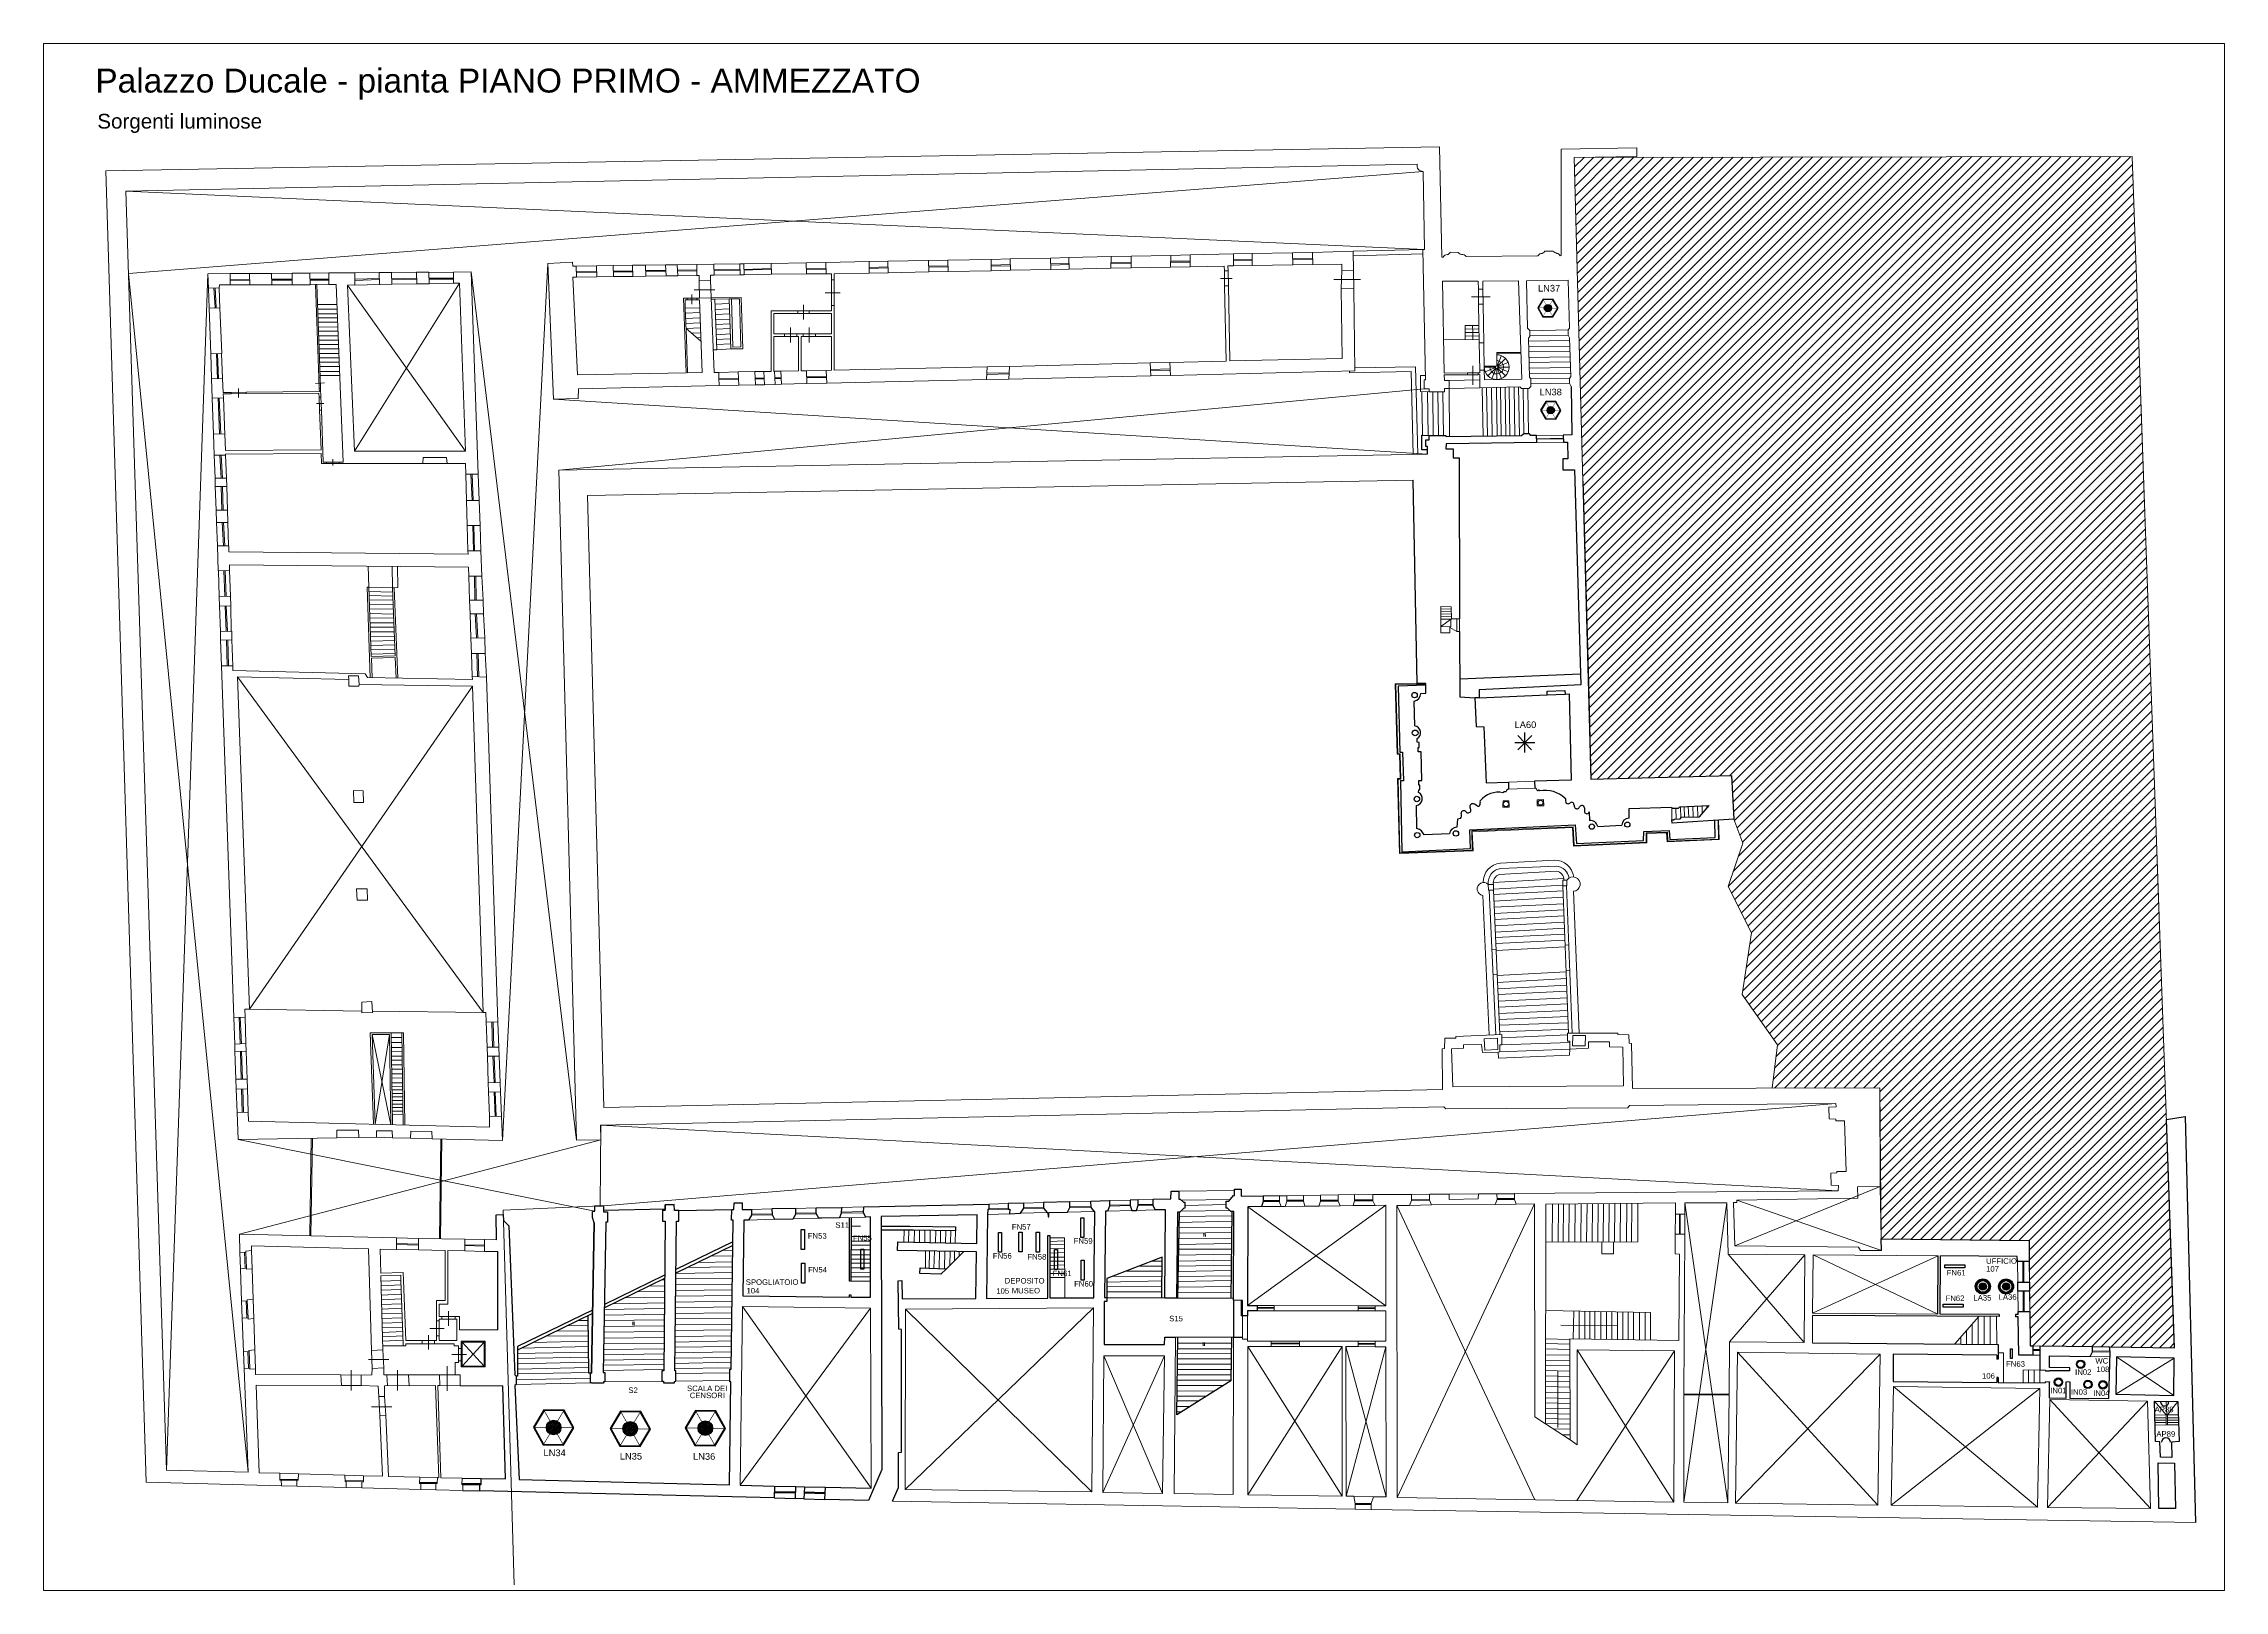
# Model space of a CAD drawing. Header units: millimetres. Extents: x 195 to 76808, y -2861 to 4318.
# Drawn here: x 26705 to 32625, y 109 to 4309 of the extents above; entities that cross this region are included whole.
import ezdxf
from ezdxf.enums import TextEntityAlignment as Align

# ---------------------------------------------------------------- set-up
doc = ezdxf.new("R2010")
doc.units = ezdxf.units.MM
for name, color, linetype, lineweight in [('_sottile', 253, 'Continuous', 5), ('LAMPADINE', 30, 'Continuous', 30), ('muri', 7, 'Continuous', 9), ('num.vani', 66, 'Continuous', 9)]:
    doc.layers.add(name, color=color, linetype=linetype, lineweight=lineweight)
doc.styles.add('ducale_200', font='ARIAL.TTF', dxfattribs={"height": 1})
doc.styles.get("Standard").update_dxf_attribs({"font": 'ARIAL.TTF'})

# ---------------------------------------------------------------- blocks, each defined once
blk = doc.blocks.new('sospensione normale')
h = blk.add_hatch(color=256)
h.paths.add_polyline_path([(24193.1, 756.4, 1), (24171.9, 756.4, 1)], flags=16)
h.paths.add_polyline_path([(24176, 756.4, -1), (24189, 756.4, -1)], flags=0)
h.paths.add_polyline_path([(24195.1, 756.4, 1), (24169.9, 756.4, 1)])
for radius in [13.6, 12.6, 11.6, 10.6, 6.52]:
    blk.add_circle((24182.5, 756.4), radius)
blk = doc.blocks.new('FB')
h = blk.add_hatch(color=256)
edge = h.paths.add_edge_path(flags=16)
edge.add_arc((323.34, 430.98), 1.01, 0, 360)
edge = h.paths.add_edge_path()
edge.add_arc((323.34, 430.98), 1.27, 0, 360)
for radius in [1.27, 1.01]:
    blk.add_circle((323.34, 430.98), radius)

msp = doc.modelspace()

# ---------------------------------------------------------------- hatches: boundary and pattern name
at = {"layer": '_sottile'}
h = msp.add_hatch(dxfattribs=at)
h.set_pattern_fill('ANSI31', color=256, scale=6, style=0)
h.paths.add_polyline_path([(30860.5, 3999.9), (30905.4, 2311.6), (31287.4, 2321.8), (31293.3, 2202.5), (31318.2, 2137.3), (31277.7, 2020.2), (31341.7, 1894.6), (31316.1, 1726.4), (31412, 1590.1), (31397.3, 1472.5), (31689.7, 1473.2), (31693.9, 1063.1), (32095, 1059.2), (32097.8, 772.9), (32489.7, 767.4), (32375, 4002.6)])
at = {"layer": 'LAMPADINE'}
h = msp.add_hatch(color=256, dxfattribs=at)
h.paths.add_polyline_path([(30801.8, 3567.7), (30815.4, 3590.4), (30802.5, 3613.5), (30776, 3613.9), (30762.5, 3591.2), (30775.3, 3568.1)], flags=16)
h.paths.add_polyline_path([(30802.3, 3566.8), (30816.4, 3590.4), (30803, 3614.4), (30775.5, 3614.9), (30761.4, 3591.3), (30774.8, 3567.2)])
at = {"layer": 'LAMPADINE', "linetype": 'Continuous'}
h = msp.add_hatch(color=256, dxfattribs=at)
h.paths.add_polyline_path([(30779, 3590.8, 1), (30798.8, 3590.8, 1)])
h.paths.add_polyline_path([(30779.9, 3590.8, -1), (30797.9, 3590.8, -1)], flags=16)
h = msp.add_hatch(dxfattribs=at)
h.set_pattern_fill('ANSI37', color=256, scale=14.521782, style=0)
h.set_pattern_definition([(45, (29462.5329, 2386.335), (-1.2835563, 1.2835563), []), (135, (29462.5329, 2386.335), (-1.2835563, -1.2835563), [])])
edge = h.paths.add_edge_path()
edge.add_arc((30788.9, 3590.8), 8.97, 0, 360)
at = {"layer": 'LAMPADINE'}
h = msp.add_hatch(color=256, dxfattribs=at)
h.paths.add_polyline_path([(30809.4, 3290), (30823, 3312.7), (30810.1, 3335.8), (30783.7, 3336.2), (30770.1, 3313.5), (30783, 3290.4)], flags=16)
h.paths.add_polyline_path([(30809.9, 3289.1), (30824, 3312.7), (30810.6, 3336.7), (30783.2, 3337.2), (30769, 3313.6), (30782.4, 3289.5)])
at = {"layer": 'LAMPADINE', "linetype": 'Continuous'}
h = msp.add_hatch(color=256, dxfattribs=at)
h.paths.add_polyline_path([(30786.6, 3313.1, 1), (30806.4, 3313.1, 1)])
h.paths.add_polyline_path([(30787.6, 3313.1, -1), (30805.5, 3313.1, -1)], flags=16)
h = msp.add_hatch(dxfattribs=at)
h.set_pattern_fill('ANSI37', color=256, scale=14.521782, style=0)
h.set_pattern_definition([(45, (29470.1693, 2108.6337), (-1.2835563, 1.2835563), []), (135, (29470.1693, 2108.6337), (-1.2835563, -1.2835563), [])])
edge = h.paths.add_edge_path()
edge.add_arc((30796.5, 3313.1), 8.97, 0, 360)
at = {"layer": 'LAMPADINE'}
h = msp.add_hatch(color=256, dxfattribs=at)
h.paths.add_polyline_path([(28115.5, 504.8), (28142.6, 550.2), (28116.9, 596.4), (28064, 597.2), (28036.8, 551.8), (28062.6, 505.6)], flags=16)
h.paths.add_polyline_path([(28116.5, 503), (28144.7, 550.2), (28117.9, 598.2), (28062.9, 599.1), (28034.7, 551.9), (28061.5, 503.8)])
h = msp.add_hatch(color=256, dxfattribs=at)
h.paths.add_polyline_path([(28323.5, 501.5), (28350.6, 546.9), (28324.9, 593.1), (28272, 593.9), (28244.8, 548.5), (28270.6, 502.3)], flags=16)
h.paths.add_polyline_path([(28324.5, 499.7), (28352.7, 546.9), (28326, 594.9), (28271, 595.8), (28242.8, 548.6), (28269.5, 500.5)])
h = msp.add_hatch(color=256, dxfattribs=at)
h.paths.add_polyline_path([(28527.1, 503.1), (28554.3, 548.5), (28528.5, 594.7), (28475.6, 595.5), (28448.5, 550.1), (28474.2, 503.9)], flags=16)
h.paths.add_polyline_path([(28528.1, 501.2), (28556.3, 548.4), (28529.6, 596.5), (28474.6, 597.3), (28446.4, 550.1), (28473.1, 502.1)])
at = {"layer": 'LAMPADINE', "linetype": 'Continuous'}
h = msp.add_hatch(color=256, dxfattribs=at)
h.paths.add_polyline_path([(28069.9, 551, 1), (28109.5, 551, 1)])
h.paths.add_polyline_path([(28071.8, 551, -1), (28107.6, 551, -1)], flags=16)
h = msp.add_hatch(dxfattribs=at)
h.set_pattern_fill('ANSI37', color=256, scale=29.043565, style=0)
h.set_pattern_definition([(45, (25436.967, -1857.9878), (-2.5671127, 2.5671127), []), (135, (25436.967, -1857.9878), (-2.5671127, -2.5671127), [])])
edge = h.paths.add_edge_path()
edge.add_arc((28089.7, 551), 17.9, 0, 360)
h = msp.add_hatch(color=256, dxfattribs=at)
h.paths.add_polyline_path([(28277.9, 547.7, 1), (28317.5, 547.7, 1)])
h.paths.add_polyline_path([(28279.8, 547.7, -1), (28315.7, 547.7, -1)], flags=16)
h = msp.add_hatch(dxfattribs=at)
h.set_pattern_fill('ANSI37', color=256, scale=29.043565, style=0)
h.set_pattern_definition([(45, (25644.9984, -1861.2826), (-2.5671127, 2.5671127), []), (135, (25644.9984, -1861.2826), (-2.5671127, -2.5671127), [])])
edge = h.paths.add_edge_path()
edge.add_arc((28297.7, 547.7), 17.9, 0, 360)
h = msp.add_hatch(color=256, dxfattribs=at)
h.paths.add_polyline_path([(28481.6, 549.3, 1), (28521.1, 549.3, 1)])
h.paths.add_polyline_path([(28483.4, 549.3, -1), (28519.3, 549.3, -1)], flags=16)
h = msp.add_hatch(dxfattribs=at)
h.set_pattern_fill('ANSI37', color=256, scale=29.043565, style=0)
h.set_pattern_definition([(45, (25848.6122, -1859.7204), (-2.5671127, 2.5671127), []), (135, (25848.6122, -1859.7204), (-2.5671127, -2.5671127), [])])
edge = h.paths.add_edge_path()
edge.add_arc((28501.4, 549.3), 17.9, 0, 360)

# ---------------------------------------------------------------- linework, layer by layer
at = {"layer": '_sottile'}
for p, q in [((30494.5, 4028.6), (26874.2, 3963)), ((30500.8, 3729), (30494.5, 4028.6)), ((31030.5, 4026), (30824.4, 4022.2)), ((31030.3, 4002.6), (31030.5, 4026)), ((26928.2, 3908.2), (30434.1, 3981.4)), ((30824.4, 4022.2), (30825.2, 3733)), ((30860.5, 3999.9), (31030.3, 4002.6)), ((30883.9, 3120.3), (30860.5, 3999.9)), ((26874.2, 3963), (26984, 402.6)), ((27039.1, 434.9), (26928.2, 3908.2)), ((30449.7, 3961.8), (30453.6, 3750)), ((30453.6, 3750), (30449.3, 3750)), ((30449.3, 3750), (30456.3, 3396.2)), ((30545.3, 3741.9), (30523.2, 3742.1)), ((30761.5, 3732.2), (30567, 3731)), ((30802.6, 3745.6), (30780.7, 3745)), ((30825.2, 3733), (30821.9, 3732.9)), ((30504.5, 3728.9), (30500.8, 3729)), ((30502.2, 3663.4), (30599.7, 3664.1)), ((30507.3, 3414), (30502.2, 3663.4)), ((30599.7, 3664.1), (30600.1, 3642)), ((30600.1, 3642), (30612.1, 3642.1)), ((30611.8, 3664.2), (30708.5, 3664.9)), ((30612.1, 3642.1), (30611.8, 3664.2)), ((30708.5, 3664.9), (30708.5, 3664.9)), ((30708.5, 3664.9), (30718, 3398.1)), ((30730.3, 3665.1), (30844, 3666.7)), ((30733.8, 3536.1), (30730.3, 3665.1)), ((30844, 3666.7), (30847.5, 3536)), ((30600.8, 3601.1), (30612.8, 3601.2)), ((30602.6, 3496.4), (30600.8, 3601.1)), ((30612.8, 3601.2), (30614.6, 3496.4)), ((30614.6, 3496.4), (30602.6, 3496.4)), ((30740, 3530), (30733.8, 3536.1)), ((30736.1, 3509.4), (30740, 3513.4)), ((30738.7, 3403.5), (30736.1, 3509.4)), ((30740, 3513.4), (30740, 3530)), ((30847.5, 3536), (30844.2, 3531.2)), ((30844.2, 3531.2), (30844.2, 3516.7)), ((30844.2, 3516.7), (30847.6, 3510.3)), ((30847.6, 3510.3), (30850.8, 3404.6)), ((30456.3, 3396.2), (30453, 3396.1)), ((30453, 3396.1), (30453.1, 3371.8)), ((30570.3, 3414.4), (30507.3, 3414)), ((30507.4, 3409.2), (30570.4, 3409.6)), ((30507.7, 3393.8), (30507.4, 3409.2)), ((30520.3, 3393.9), (30507.7, 3393.8)), ((30520.3, 3372.7), (30520.3, 3393.9)), ((30570.4, 3409.6), (30570.3, 3414.4)), ((30603.9, 3414.7), (30599.1, 3414.6)), ((30599.1, 3414.6), (30599.2, 3409.8)), ((30599.2, 3409.8), (30604, 3409.9)), ((30615.8, 3422), (30603.8, 3421.9)), ((30603.8, 3421.9), (30603.9, 3414.7)), ((30604, 3409.9), (30604.4, 3374.4)), ((30604.4, 3374.4), (30712.7, 3376.5)), ((30616.3, 3396.1), (30615.8, 3422)), ((30718, 3398.1), (30616.3, 3396.1)), ((30712.7, 3376.5), (30716.9, 3372.5)), ((30737.1, 3372.6), (30742.4, 3378)), ((30742.5, 3398.2), (30738.7, 3403.5)), ((30742.4, 3378), (30742.5, 3398.2)), ((30850.8, 3404.6), (30847.4, 3399.5)), ((30847.4, 3399.5), (30847.4, 3386.6)), ((30847.4, 3386.6), (30851.5, 3378.1)), ((30453.1, 3371.8), (30466.4, 3371.7)), ((30466.4, 3371.7), (30466.7, 3363.6)), ((30466.7, 3363.6), (30508, 3363.6)), ((30508, 3363.6), (30508.1, 3372.5)), ((30508.1, 3372.5), (30520.3, 3372.7)), ((30716.9, 3372.5), (30737.1, 3372.6)), ((28152.1, 1331.4), (28103.9, 3150.4)), ((28181.5, 3082.1), (28226.1, 1420.1)), ((30498.4, 2780.8), (30498.3, 2709)), ((30526.6, 2779.4), (30498.4, 2780.8)), ((30522.8, 2723.5), (30541.5, 2712.6)), ((30522.8, 2708.6), (30522.8, 2723.5)), ((30526.8, 2746.8), (30526.6, 2779.4)), ((30549, 2746.8), (30526.8, 2746.8)), ((30498.3, 2709), (30522.8, 2708.6)), ((30541.5, 2712.6), (30549.1, 2712.5)), ((31293.3, 2202.5), (31318.2, 2137.3)), ((31318.2, 2137.3), (31277.7, 2020.2)), ((31277.7, 2020.2), (31341.7, 1894.6)), ((31341.7, 1894.6), (31316.1, 1726.4)), ((31316.1, 1726.4), (31412, 1590.1)), ((30508.5, 1580), (30509.3, 1607.9)), ((30509.3, 1607.9), (30539, 1608.6)), ((30539, 1612.8), (30663.5, 1618.4)), ((30539, 1608.6), (30539, 1612.8)), ((30501.9, 1579.3), (30508.5, 1580)), ((30502.6, 1468.5), (30501.9, 1579.3)), ((30559.2, 1580.8), (30527.5, 1579.1)), ((30527.5, 1579.1), (30530.7, 1475.7)), ((30559.3, 1590.3), (30559.2, 1580.8)), ((30608.8, 1591.5), (30559.3, 1590.3)), ((30992.4, 1584), (30955.7, 1584.3)), ((30993.9, 1478.4), (30992.4, 1584)), ((31009.7, 1594.5), (31015.6, 1593.8)), ((31015.6, 1593.8), (31018.4, 1471.7)), ((31412, 1590.1), (31397.3, 1472.5)), ((30506.4, 1422.1), (28217.2, 1371.7)), ((28226.1, 1420.1), (30502.6, 1468.5)), ((30511.4, 1416.4), (30506.4, 1422.1)), ((30530.7, 1475.7), (30993.9, 1478.4)), ((31010.7, 1425.3), (31005.6, 1419.3)), ((31570.8, 1430.7), (31010.7, 1425.3)), ((31018.4, 1471.7), (31689.7, 1473.2)), ((31551.2, 1420.9), (31571.5, 1421.6)), ((31552.4, 1389.2), (31551.2, 1420.9)), ((31571.5, 1421.6), (31570.8, 1430.7)), ((28217.2, 1371.7), (28218, 1332.2)), ((31005.6, 1419.3), (30511.4, 1416.4)), ((31570.2, 1388.4), (31552.4, 1389.2)), ((31570.3, 1384), (31570.2, 1388.4)), ((31593.8, 1384.1), (31570.3, 1384)), ((31598.8, 1246.4), (31593.8, 1384.1)), ((28218, 1332.2), (28152.1, 1331.4)), ((31573.3, 1246.4), (31598.8, 1246.4)), ((31573.3, 1242.7), (31573.3, 1246.4)), ((30313.8, 1183.7), (30418.6, 1184)), ((30418.6, 1184), (30418.6, 1167.6)), ((30698.4, 1170), (30698.5, 1186.2)), ((30698.5, 1186.2), (31576.5, 1194)), ((31556.7, 1241.7), (31573.3, 1242.7)), ((31558, 1209.3), (31556.7, 1241.7)), ((31577.3, 1208.5), (31558, 1209.3)), ((31576.5, 1194), (31577.3, 1208.5)), ((31690.3, 1205.9), (31629.1, 1205)), ((31629.1, 1205), (31630.2, 1173.7)), ((30313.6, 1166.6), (30313.8, 1183.7)), ((30319.4, 1154.2), (30313.6, 1166.6)), ((30348.6, 1154.5), (30319.4, 1154.2)), ((30348.6, 881.6), (30348.6, 1154.5)), ((30413.3, 1154.2), (30378.7, 1153.9)), ((30378.7, 1153.9), (30379.3, 361.1)), ((30418.6, 1167.6), (30413.3, 1154.2)), ((30703, 1157.7), (30698.4, 1170)), ((30752.8, 1158), (30703, 1157.7)), ((30752.9, 580.4), (30752.8, 1158)), ((30783.5, 1157.2), (30782.3, 561.1)), ((31134.8, 1161.1), (30783.5, 1157.2)), ((31134.7, 1130), (31134.8, 1161.1)), ((31160.3, 1130), (31134.7, 1130)), ((31160.4, 1160.8), (31160.3, 1130)), ((31274.9, 1161.5), (31160.4, 1160.8)), ((31278.4, 1021.7), (31274.9, 1161.5)), ((31301.3, 1161.8), (31292.3, 1161.6)), ((31292.3, 1161.6), (31296.4, 1044)), ((31301.4, 1168.7), (31301.3, 1161.8)), ((31630.2, 1173.7), (31301.4, 1168.7)), ((31134.1, 1022.7), (31134.4, 1076.3)), ((31134.4, 1076.3), (31160.1, 1076.3)), ((31160.1, 1076.3), (31158.2, 642)), ((31146.1, 1021.9), (31134.1, 1022.7)), ((31143.9, 787.5), (31146.1, 1021.9)), ((31486.5, 1020), (31278.4, 1021.7)), ((31278.4, 1021.7), (31484.7, 781.6)), ((31281.9, 783.4), (31486.5, 1020)), ((31296.4, 1044), (31631.5, 1040.5)), ((31484.7, 781.6), (31486.5, 1020)), ((31507.3, 861.2), (31508.5, 1019.9)), ((31848.4, 1017.2), (31508.5, 1019.9)), ((31847.2, 859.1), (31508.5, 1019.9)), ((31631.5, 1040.5), (31636.9, 1032.1)), ((31636.9, 1032.1), (31694.7, 1031.9)), ((29591.1, 903.1), (29748.8, 903)), ((30240.4, 771.4), (30241.5, 364.9)), ((30349.7, 362.4), (30348.6, 770)), ((31280.4, 642), (31281.9, 783.4)), ((27249.7, 711.4), (27260.5, 429.4)), ((27290.3, 428.4), (27281.9, 665.8)), ((31158.2, 642), (31280.4, 642)), ((32467, 585.1), (32435.2, 622.5)), ((32468.8, 585.1), (32467, 622)), ((32470.5, 585.1), (32498.8, 621.4)), ((27618, 583.6), (27624.7, 418.6)), ((27641.3, 418.1), (27634, 584.4)), ((27260.5, 429.4), (27039.1, 434.9)), ((27346.4, 426.8), (27290.3, 428.4)), ((27346.3, 408.2), (27346.4, 426.8)), ((27573.3, 420.1), (27573.3, 403.5)), ((27624.7, 418.6), (27573.3, 420.1)), ((27726.4, 415.9), (27641.3, 418.1)), ((27725.6, 399.3), (27726.4, 415.9)), ((26984, 402.6), (27350.5, 393.1)), ((27350.2, 408.1), (27346.3, 408.2)), ((27350.5, 393.1), (27350.2, 408.1)), ((27573.3, 403.5), (27569.1, 403.5)), ((27569.1, 403.5), (27569.1, 387.4)), ((27569.1, 387.4), (27729.4, 382.9)), ((27729.4, 399.3), (27725.6, 399.3)), ((27729.4, 382.9), (27729.4, 399.3)), ((30241.5, 364.9), (30261.6, 364.5)), ((30261.6, 364.5), (30265.6, 344.8)), ((30308.8, 344.8), (30314.9, 363.2)), ((30314.9, 363.2), (30349.7, 362.4)), ((30379.3, 361.1), (31130.6, 348.6)), ((30265.6, 329.3), (29009.9, 351.5)), ((30265.6, 344.8), (30265.6, 329.3)), ((30308.8, 328.5), (30308.8, 344.8)), ((32546.4, 292.8), (30308.8, 328.5))]:
    msp.add_line(p, q, dxfattribs=at)
at = {"layer": '_sottile', "linetype": 'Continuous'}
for p, q in [((27325, 3653.9), (27325.5, 3654)), ((27550.4, 3669.1), (27550.1, 3668.9)), ((27550.4, 3653.5), (27550.1, 3652.8)), ((28103.9, 3150.4), (30461.7, 3194)), ((30423, 3123.1), (28181.5, 3082.1)), ((30663.5, 1618.4), (30663.5, 1590.2)), ((30663.5, 1618.4), (30663.5, 1618.4)), ((30663.5, 1618.4), (30663.5, 1618.4)), ((30663.5, 1618.4), (30663.5, 1618.4)), ((30663.5, 1609.2), (30841.7, 1617.5)), ((30841.7, 1621.4), (30978.5, 1621.5)), ((30841.7, 1600.2), (30841.7, 1621.4)), ((30841.7, 1621.4), (30841.7, 1621.4)), ((30848.3, 1600.2), (30841.7, 1600.2)), ((30848.6, 1578.6), (30848.3, 1600.2)), ((30955.7, 1598.7), (30899.1, 1597.9)), ((30955.7, 1584.3), (30955.7, 1598.7)), ((30978.5, 1621.5), (30978.5, 1618.1)), ((30978.5, 1618.1), (31008.9, 1617.2)), ((31008.9, 1617.2), (31009.7, 1594.5)), ((30611.3, 1569.3), (30608.8, 1591.5)), ((30654.1, 1570.6), (30611.3, 1569.3)), ((30658.6, 1570.8), (30654.1, 1570.6)), ((30663.5, 1590.2), (30658.6, 1590.1)), ((30658.6, 1590.1), (30658.6, 1570.8)), ((30663.5, 1590.2), (30663.5, 1590.2)), ((30899.1, 1580.7), (30848.6, 1578.6)), ((30899.1, 1597.9), (30899.1, 1580.7)), ((31689.7, 1473.2), (31690.3, 1205.9)), ((27901.9, 1029.4), (27901.9, 1061.4)), ((27901.9, 1061.4), (27934.7, 1060.7)), ((27937.8, 1028.7), (27901.9, 1029.4)), ((31507.3, 861.2), (31848.4, 1017.2)), ((27620.5, 960.8), (27620.5, 960.8)), ((27822, 845.2), (27822, 852.4)), ((27822, 852.4), (27834, 852.4)), ((27826.8, 845.2), (27822, 845.2)), ((27826.8, 787.6), (27826.8, 845.2)), ((27834, 852.4), (27834, 816.4)), ((28602.5, 879.5), (28596, 394.1)), ((28949.7, 874.8), (28602.5, 879.5)), ((28951.8, 386.1), (28949.7, 874.8)), ((29960.1, 796.4), (29959.8, 854.2)), ((29973.5, 854.2), (29973.5, 790.7)), ((30320.1, 868), (30320.1, 881.7)), ((30320.1, 881.7), (30348.6, 881.6)), ((30348.6, 868), (30320.1, 868)), ((30348.6, 785.8), (30348.6, 868)), ((31506.6, 781.4), (31507.2, 855.2)), ((31847.2, 859.1), (31507.3, 861.2)), ((27766.7, 778), (27766.7, 787.6)), ((27766.7, 787.6), (27771.6, 787.6)), ((27819.6, 778), (27766.7, 778)), ((27771.6, 787.6), (27771.6, 799.6)), ((27771.6, 799.6), (27778.8, 799.6)), ((27778.8, 799.6), (27778.8, 787.6)), ((27778.8, 787.6), (27826.8, 787.6)), ((27819.6, 773.2), (27819.6, 778)), ((27831.6, 773.2), (27819.6, 773.2)), ((27831.6, 765.9), (27831.6, 773.2)), ((27834, 816.4), (27937.9, 816.4)), ((27903.7, 785.2), (27838.8, 785.2)), ((27838.8, 785.2), (27838.8, 765.9)), ((29778, 796.4), (29774.2, 371.9)), ((29934.1, 368.9), (29935.1, 796.4)), ((29960.1, 796.4), (29960, 790.8)), ((29960, 790.8), (29973.5, 790.7)), ((29973.5, 790.7), (29973.5, 785.8)), ((29973.5, 785.8), (30037.8, 785.8)), ((30037.8, 771.2), (29973.9, 771.2)), ((29973.9, 771.2), (29974.5, 368.2)), ((30037.8, 785.8), (30037.8, 771.2)), ((30114.3, 771.2), (30114.3, 785.8)), ((30114.3, 785.8), (30114.3, 785.8)), ((30114.3, 785.8), (30273.8, 785.8)), ((30229.9, 771.2), (30114.3, 771.2)), ((30230.4, 364.8), (30229.9, 771.2)), ((30273.8, 771), (30240.4, 771.4)), ((30273.8, 785.8), (30273.8, 771)), ((30320.1, 770.4), (30320.1, 785.8)), ((30320.1, 785.8), (30348.6, 785.8)), ((30348.6, 770), (30320.1, 770.4)), ((30848.4, 791.8), (31143.9, 787.5)), ((30849, 517.3), (30848.4, 791.8)), ((31281.9, 783.4), (31484.7, 781.6)), ((27264.9, 712.6), (27249.7, 711.4)), ((27265, 709.1), (27264.9, 712.6)), ((27280.2, 710.8), (27265, 709.1)), ((27280.7, 694.8), (27280.2, 710.8)), ((27822, 693.9), (27822, 727.5)), ((27822, 727.5), (27831.6, 727.5)), ((27838.8, 765.9), (27831.6, 765.9)), ((27831.6, 727.5), (27831.6, 732.3)), ((27831.6, 732.3), (27838.8, 732.3)), ((27838.8, 732.3), (27838.8, 715.5)), ((27838.8, 715.5), (27903.7, 715.5)), ((31132.6, 759.4), (30868, 762)), ((30868, 762), (30868.5, 504.2)), ((31130.6, 348.6), (31132.6, 759.4)), ((27512.3, 694.2), (27280.7, 694.8)), ((27281.9, 665.8), (27513.9, 664.8)), ((27513.9, 664.8), (27512.3, 694.2)), ((27836.4, 693.9), (27822, 693.9)), ((27836.4, 664.6), (27836.4, 693.9)), ((27836.4, 693.9), (27836.4, 693.9)), ((27951.5, 664.6), (27836.4, 664.6)), ((27634, 584.4), (27618, 583.6)), ((30782.3, 561.1), (30752.9, 580.4)), ((30868.5, 504.2), (30849, 517.3)), ((30849, 517.3), (30849, 517.3)), ((30849, 517.3), (30849, 517.3)), ((30868.5, 504.2), (30868.5, 504.2)), ((29774.2, 371.9), (29934.1, 368.9)), ((29974.5, 368.2), (30230.4, 364.8))]:
    msp.add_line(p, q, dxfattribs=at)
at = {"layer": '_sottile'}
for points in [[(30824.4, 4022.2), (31030.5, 4026)], [(30860.5, 3999.9), (30905.4, 2311.6), (31287.4, 2321.8), (31293.3, 2202.5), (31318.2, 2137.3), (31277.7, 2020.2), (31341.7, 1894.6), (31316.1, 1726.4), (31412, 1590.1), (31397.3, 1472.5), (31689.7, 1473.2), (31693.9, 1063.1), (32095, 1059.2), (32097.8, 772.9), (32489.7, 767.4), (32375, 4002.6), (30860.5, 3999.9)], [(26935.3, 3684.3), (30449.7, 3961.8)], [(26935.3, 3684.3), (27260.5, 429.4)], [(27039.1, 434.9), (27151.3, 3683.8)], [(27865.8, 3689), (28152.1, 1331.4)], [(30581.1, 3621.6), (30632.4, 3621.6)], [(30600.1, 3642), (30600.8, 3601.1)], [(30612.1, 3642.1), (30612.8, 3601.2)], [(30602.4, 3504.9), (30505.4, 3505.8)], [(30601.8, 3543.4), (30564, 3543.7)], [(30564, 3543.7), (30564, 3505.3)], [(30601.9, 3533.8), (30564, 3534.1)], [(30602.1, 3524.2), (30564, 3524.5)], [(30602.3, 3514.5), (30564, 3514.9)], [(30585, 3505.1), (30585, 3527), (30584.5, 3543.5)], [(30602.6, 3496.4), (30603.8, 3421.9)], [(30614.6, 3496.4), (30615.8, 3422)], [(30847.9, 3502.4), (30736.3, 3500.4)], [(30844.2, 3531.2), (30740, 3528.9)], [(30844.2, 3516.7), (30740, 3515)], [(30584.7, 3382.6), (30584.7, 3434)], [(30649.7, 3470.3), (30649.7, 3467.9), (30715.5, 3467.9)], [(30649.7, 3470.3), (30715.4, 3470.3)], [(30649.7, 3434), (30649.7, 3467.9)], [(30649.7, 3449), (30664.6, 3442)], [(30651.1, 3433.7), (30662.6, 3461.5)], [(30652.3, 3433), (30673.5, 3454.2)], [(30653.1, 3431.8), (30680.8, 3443.3)], [(30848.3, 3487.3), (30736.7, 3486.5)], [(30848.7, 3473), (30737, 3471.5)], [(30849.2, 3458), (30737.4, 3456.5)], [(30849.6, 3444.8), (30737.7, 3443.3)], [(30456.1, 3407.3), (30442.8, 3407.3), (30443, 3363.8), (30466.7, 3363.6)], [(30604.2, 3395.8), (30520.3, 3393.9)], [(30570.3, 3414.4), (30599.1, 3414.6)], [(30570.4, 3409.6), (30599.2, 3409.8)], [(30610.6, 3374.5), (30612.6, 3242.4)], [(30646.1, 3432.8), (30615.7, 3432.8)], [(30646.1, 3430.4), (30615.7, 3430.4)], [(30646.4, 3429), (30618.7, 3417.5)], [(30622.4, 3374.7), (30624.8, 3242.6)], [(30647.2, 3427.9), (30625.9, 3406.6)], [(30635.9, 3375), (30637.5, 3242.8)], [(30648.3, 3427.1), (30636.9, 3399.3)], [(30648.8, 3375.3), (30650.6, 3243)], [(30649.7, 3426.8), (30649.7, 3396.8)], [(30651.1, 3427.1), (30662.6, 3399.3)], [(30652.3, 3427.9), (30673.5, 3406.6)], [(30653.1, 3429), (30680.8, 3417.5)], [(30653.3, 3430.4), (30683.4, 3430.4)], [(30660.4, 3375.5), (30662.2, 3243.1)], [(30672.5, 3375.7), (30674.3, 3243.3)], [(30683.9, 3376), (30685.8, 3243.5)], [(30696.8, 3376.2), (30698.8, 3243.7)], [(30708.8, 3376.5), (30711.9, 3243.9)], [(30850, 3429.6), (30738.1, 3427.4)], [(30850.5, 3414), (30738.5, 3413.4)], [(30847.4, 3386.6), (30742.4, 3385)], [(30847.4, 3399.5), (30742.5, 3398.2)], [(30446.7, 3363.7), (30448.6, 3245.4)], [(30462.3, 3363.6), (30463.7, 3244.8)], [(30476.4, 3363.6), (30477.4, 3244.7)], [(30489.9, 3363.6), (30492, 3244.7)], [(30503.4, 3363.6), (30505.6, 3244.8)], [(30520.3, 3372.7), (30604.4, 3374.4)], [(30520.4, 3372.6), (30521.5, 3241.1)], [(30721.4, 3372.5), (30723, 3249)], [(30734.4, 3372.6), (30736, 3248.9)], [(30757.8, 3244.6), (30830.3, 3245.9)], [(30758.2, 3236), (30830.7, 3237)], [(30758.3, 3234.6), (30830.8, 3235.6)], [(30758.7, 3225.7), (30831.2, 3226.7)], [(30526.6, 2772.8), (30498.4, 2773.7)], [(30526.7, 2765.8), (30498.4, 2766.7)], [(30526.7, 2759.7), (30498.4, 2760.5)], [(30526.8, 2752.6), (30498.4, 2753.5)], [(30498.4, 2726.5), (30526.8, 2746.8)], [(30525.2, 2745.7), (30498.4, 2745.8)], [(30498.4, 2726.5), (30522.8, 2725.5), (30522.8, 2723.5)], [(30522.8, 2725.5), (30525.1, 2725.4), (30525.2, 2745.7)], [(30541.5, 2712.6), (30541.5, 2746.8)], [(30549, 2746.8), (30549.1, 2712.5)], [(31124.9, 2232.6), (31125.6, 2200.8), (31125.6, 2200.8)], [(31137.2, 2203.3), (31136.3, 2232.6)], [(31149.5, 2205.9), (31148.6, 2236.7)], [(31159.1, 2237.1), (31160, 2208.5)], [(31171.1, 2208.8), (31169.9, 2237.5)], [(31181.9, 2238), (31182.8, 2209.2)], [(31195.6, 2209.6), (31194.7, 2238.5)], [(31207.4, 2239), (31207.5, 2218.2)], [(31220.2, 2232.8), (31220.2, 2239.4)], [(31570.8, 1430.7), (28224.9, 1152.8)], [(28217.4, 1370.5), (28216.4, 1152.9), (27952.6, 1141.3), (27982.3, 124.1)], [(28217.2, 1371.7), (31576.5, 1194)], [(28218, 1332.2), (27236.8, 1075.9)], [(29787.2, 1193), (29937.8, 1194.7)], [(30364.9, 1183.8), (30418.6, 1184)], [(30418.6, 1184), (30467.4, 1184.5)], [(30521.1, 1184.7), (30600.1, 1185.3)], [(30650.5, 1185.5), (30698.5, 1186)], [(31690.3, 1205.9), (31296.4, 1044)], [(28626.9, 1143.3), (28682.2, 1144.7)], [(28626.9, 1130.8), (28682.9, 1131.5)], [(28626.9, 1128.1), (28682.9, 1128.7)], [(28747.2, 1145.9), (28802.6, 1147.2)], [(28747.3, 1133.3), (28802.8, 1134.2)], [(28747.3, 1130.5), (28802.8, 1131.4)], [(28870.6, 1135.9), (28931.2, 1137.2)], [(28870.6, 1133.2), (28931.2, 1134.4)], [(28871, 1148.6), (28931.4, 1150)], [(29267.8, 1129.7), (29327.6, 1131.5)], [(29271.3, 1157.5), (29323.4, 1158.9)], [(29271.3, 1145.3), (29323.4, 1146.9)], [(29271.3, 1142.6), (29323.4, 1144.3)], [(29357, 1132.7), (29429, 1134.8)], [(29365.7, 1160.2), (29365.7, 1160.1), (29419.4, 1161.8)], [(29365.7, 1148), (29419.4, 1149.2)], [(29365.7, 1145.4), (29419.4, 1146.6)], [(29484.8, 1136), (29556.7, 1137.7)], [(29491, 1151.1), (29549, 1152.2)], [(29491, 1148.5), (29549, 1149.6)], [(29491.1, 1164), (29548.3, 1165.8)], [(29593.6, 1138.8), (29659.1, 1140.3)], [(29598.4, 1167.2), (29654.6, 1168.8), (29654.5, 1168.3)], [(29598.4, 1154.5), (29654.6, 1156)], [(29598.4, 1152), (29654.6, 1153.5)], [(29672.2, 1140.7), (29722.2, 1142.5), (29722.2, 1142.6)], [(29676.6, 1169.4), (29717.2, 1170.7), (29717.1, 1170.6)], [(29676.8, 1157), (29717.3, 1156.5)], [(29676.8, 1154.4), (29717.3, 1154)], [(29787.4, 1124.4), (29930.8, 1126)], [(29792.2, 1138.3), (29924.9, 1140.3)], [(29793.6, 1168.3), (29926.2, 1170.5)], [(29803.5, 1153.8), (29915.1, 1156.6)], [(29973.3, 882.4), (30348.6, 1154.5)], [(29974.2, 1150.4), (30348.6, 881.6)], [(30011.2, 1150.8), (30064.4, 1151.4)], [(30015.8, 1179.8), (30059.8, 1179.9)], [(30016, 1167.3), (30059.6, 1167.3)], [(30016, 1164.6), (30059.6, 1164.6)], [(30075.5, 1151.5), (30128.9, 1152.1)], [(30080.1, 1168.3), (30124.9, 1168.1)], [(30080.1, 1165.6), (30124.9, 1165.4)], [(30080.3, 1179.9), (30125.1, 1181.1)], [(30167.3, 1152.5), (30167.9, 1152.5), (30224.5, 1153)], [(30171.2, 1182.1), (30219.2, 1183.2)], [(30171.2, 1168.5), (30219.2, 1168.5)], [(30171.2, 1165.8), (30219.2, 1165.8)], [(30260.2, 1153.5), (30319.4, 1154.2)], [(30264, 1183.4), (30264.1, 1182.7), (30313.8, 1183.7)], [(30264, 1169.3), (30313.6, 1169.3)], [(30264, 1166.6), (30313.6, 1166.6)], [(30378.7, 1153.9), (30752.9, 354.9)], [(30752.8, 1158), (30379.3, 361.1)], [(30413.3, 1154.2), (30472.7, 1155.3)], [(30418.6, 1170.3), (30467.4, 1170.7)], [(30418.6, 1167.6), (30467.4, 1168)], [(30645.4, 1156.8), (30703, 1157.7)], [(30650.5, 1172.5), (30698.4, 1172.7)], [(30650.5, 1169.8), (30698.4, 1170)], [(31033, 1160), (31032.5, 1055.4), (30783.3, 1054.3)], [(30800.3, 1054.4), (30801.3, 1157.4)], [(30816.6, 1054.4), (30817.6, 1157.5)], [(31134.4, 1076.3), (31134.7, 1130)], [(31146, 1076.3), (31146, 1130)], [(31147.7, 1076.3), (31147.7, 1130)], [(31274.9, 1161.5), (31158, 348.4)], [(31160.1, 1076.3), (31160.3, 1130)], [(31160.4, 1160.8), (31277.2, 346.4)], [(31301.4, 1168.7), (31694.7, 1031.9)], [(28618.9, 1114.5), (28689.7, 1116.4)], [(28740.2, 1117.6), (28809.7, 1119.6), (28809.7, 1119.4)], [(28865.4, 1120.8), (28937.1, 1122.5)], [(28950.1, 1069.3), (28897.4, 1069.3)], [(29041.6, 1086.8), (29040.7, 1055)], [(29053.7, 1086.9), (29053, 1054.8)], [(29068.3, 1054.5), (29069.2, 1086.9)], [(29083, 1086.7), (29082.5, 1054.2)], [(29097.5, 1053.9), (29097.5, 1086.5)], [(29112.1, 1086.4), (29112.1, 1053.6)], [(29127, 1086), (29126.2, 1053.3)], [(29139.5, 1085.9), (29139.5, 1053)], [(29154.3, 1085.4), (29153.6, 1052.7)], [(29168, 1085.3), (29166.9, 1052.4)], [(29180.5, 1085.3), (29179.9, 1052.2)], [(29436.6, 1065.7), (29476.5, 1065.7), (29477.7, 903)], [(29786.6, 1078.5), (29930.3, 1080.6)], [(29786.9, 1093.3), (29930.4, 1095.1)], [(29787.1, 1107.3), (29930.7, 1111.8)], [(28515.4, 1016.1), (28576, 1016.8)], [(28547.8, 1031.8), (28576.2, 1032.2)], [(28896.9, 1008), (28949.8, 1008)], [(28949.8, 1020.2), (28897, 1020.2)], [(28897.1, 1033.9), (28950.2, 1033.8)], [(28950.2, 1046.5), (28897.2, 1046.5)], [(28897.3, 1057.1), (28950.2, 1057.1)], [(29099, 984), (29099.6, 1030.4)], [(29109.1, 983.6), (29110.2, 1030.2)], [(29122.1, 983.2), (29123.2, 1030)], [(29135.9, 982.7), (29137.1, 1029.8)], [(29150.6, 982.2), (29151.7, 1029.5)], [(29156.2, 982), (29203.5, 1028.6)], [(29165.9, 1029.3), (29164.9, 990.6)], [(29177.9, 1029.1), (29177.9, 1003.5)], [(29191, 1028.9), (29191, 1016.3)], [(29436.6, 1056.4), (29476.6, 1057.8)], [(29436.6, 1046.7), (29476.6, 1048.3)], [(29476.7, 1037.6), (29436.6, 1036.1)], [(29476.8, 1026.1), (29436.6, 1024.7)], [(29476.9, 1013.7), (29436.6, 1013.7)], [(29785.6, 1019), (29929.5, 1021.5)], [(29785.9, 1035.6), (29929.7, 1035.6)], [(29786.1, 1048.1), (29929.9, 1050.3)], [(29786.4, 1063.1), (29930, 1064.2)], [(28383.5, 952), (28390.8, 952)], [(28422.5, 954.5), (28575.1, 956.5)], [(28422.7, 969.7), (28575.3, 971.9)], [(28452.1, 985.3), (28575.6, 987.1)], [(28481.2, 999.5), (28575.8, 1000.7)], [(28949.9, 948.6), (28896.5, 948.6)], [(28896.6, 960), (28949.8, 960)], [(28949.8, 971.6), (28896.7, 971)], [(28896.8, 984.7), (28949.8, 984.6)], [(28949.8, 997.4), (28896.9, 997.4)], [(29477, 1003.1), (29436.5, 1003.1)], [(29477, 992.6), (29436.5, 991.4)], [(29477.1, 981.1), (29436.5, 981.1)], [(29477.2, 968.9), (29436.5, 968.9)], [(29477.3, 958.3), (29436.5, 958.3)], [(29741.1, 949), (29591.3, 945.7)], [(29741.3, 962.2), (29607, 961.3)], [(29741.4, 975.8), (29643.2, 975.3)], [(29741.6, 989.3), (29679.3, 989.3)], [(29715.1, 1003.1), (29741.7, 1003.1)], [(29784.5, 947.9), (29928.6, 950)], [(29784.7, 961.4), (29928.8, 963.3)], [(29784.9, 975.1), (29928.9, 977)], [(29785.2, 989.6), (29929.1, 991.8)], [(29785.4, 1003.1), (29929.3, 1005.8)], [(32064.1, 945.3), (32063.2, 1002.3)], [(32077.7, 945.3), (32077.7, 1002.3)], [(32081, 945.3), (32081, 1002.3)], [(32095.5, 1002.3), (32096.1, 945.3)], [(28249.9, 887.1), (28390.2, 889.4)], [(28284, 903.6), (28390.4, 905.1)], [(28317.3, 919.8), (28390.5, 920.9)], [(28348.9, 935.2), (28390.7, 935.7)], [(28421.4, 891.3), (28574.2, 893.8)], [(28421.6, 907.4), (28574.4, 909.6)], [(28421.9, 923.1), (28574.7, 925.3)], [(28422.2, 938.3), (28574.9, 940.1)], [(29740.8, 919.8), (29591.1, 919.1)], [(29741, 934.6), (29591.2, 932.9)], [(29780.1, 902.2), (29935.3, 902.2)], [(29784, 917.2), (29928.2, 918.6)], [(29784.2, 932.4), (29928.4, 934)], [(32065.4, 866.4), (32064.5, 921.7)], [(32078.5, 866.4), (32078.5, 921.7)], [(32081.8, 866.4), (32081.8, 921.7)], [(32096.3, 921.7), (32096.9, 866.4)], [(28183.6, 842), (28156.3, 842)], [(28389.7, 843.4), (28226.8, 841.6)], [(28389.9, 858.5), (28227, 855.8)], [(28390, 873.9), (28227.3, 871.8)], [(28573.3, 831.7), (28420.3, 830.1)], [(28573.5, 847.8), (28420.6, 846.1)], [(28573.7, 862.9), (28420.8, 860.3)], [(28573.9, 878.4), (28421.1, 876.4)], [(31958.7, 852.4), (31893.8, 777.9)], [(31940.2, 777.4), (31940.2, 831.2)], [(31956.5, 777.3), (31956.5, 849.9)], [(31972.7, 777.1), (31972.7, 852.3)], [(31989.8, 852.2), (31989.8, 777)], [(32007.2, 776.8), (32006.9, 852.1)], [(28184.3, 770.7), (28001.9, 766.6)], [(28184.2, 785.6), (28032.8, 781.7)], [(28184, 800), (28067.7, 798.7)], [(28183.9, 813.9), (28095.5, 812.3)], [(28183.7, 828.2), (28125.3, 826.9)], [(28389.1, 780.5), (28225.7, 778.2)], [(28389.3, 795.5), (28225.9, 793.5)], [(28389.4, 811.6), (28226.2, 810.2)], [(28389.6, 827.3), (28226.5, 825.5)], [(28419.3, 768.8), (28572.3, 770.8)], [(28419.5, 782.8), (28572.6, 786.3)], [(28572.8, 800), (28419.7, 798.1)], [(28573, 816.1), (28420, 814.8)], [(29935.1, 796.4), (29778, 796.4)], [(29929.4, 780.1), (29784.2, 780.1)], [(30230.4, 364.8), (29973.9, 771.2)], [(30349.7, 362.4), (30240.4, 771.4)], [(30241.5, 364.9), (30348.6, 770)], [(31909.3, 777.7), (31909.3, 795.6)], [(31924.7, 777.6), (31924.7, 813.4)], [(32103.6, 772.8), (32124.1, 772.4)], [(32267.1, 770.4), (32313.7, 770)], [(28184.5, 756.1), (27991.4, 752.2)], [(28184.6, 742.3), (27991.4, 738.4)], [(28184.8, 728.6), (27991.4, 723.7)], [(28184.9, 713.7), (27991.4, 709.1)], [(28388.5, 722.3), (28224.7, 720.3)], [(28388.7, 736.7), (28224.9, 734.2)], [(28388.8, 751), (28225.2, 748.7)], [(28389, 764.9), (28225.4, 762.8)], [(28571.5, 713.4), (28418.6, 711.7)], [(28571.7, 728.1), (28418.8, 725)], [(28571.9, 741.5), (28419, 739.8)], [(28572.1, 756.6), (28419.1, 753.8)], [(29783.4, 723.2), (29928.6, 723.2)], [(29783.6, 737.8), (29928.8, 737.8)], [(29783.8, 752.7), (29929, 751.6)], [(29784, 764.7), (29929.1, 764.7)], [(32011, 754.1), (32025.6, 754.1), (32025.6, 746.8), (32025.6, 673.2)], [(32105.4, 763.1), (32124.1, 763.1)], [(32105.4, 760), (32124.1, 760)], [(32105.4, 747.3), (32124.1, 747.3)], [(32260.6, 743.9), (32314.4, 742.6)], [(32267.3, 759.2), (32267.3, 759.2), (32314.6, 758.3)], [(32267.3, 756.6), (32267.3, 756.6), (32314.7, 755.7)], [(32488.8, 739.4), (32330.6, 641.4)], [(32332.4, 743.1), (32487.5, 637.6)], [(28189.9, 685.2), (27988.1, 680.9)], [(28189.9, 672.5), (27988.1, 667.8)], [(28185, 700.9), (27991.4, 697)], [(28388.4, 708.4), (28224.4, 705.8)], [(28383.6, 677.1), (28229.1, 675.2)], [(28421.8, 697.8), (28568.2, 699.1)], [(28568.4, 679), (28421.8, 676.5)], [(29782.6, 665.6), (29907.4, 664.8)], [(29782.7, 679.3), (29928, 679.2)], [(29783, 693.9), (29928.2, 693.9)], [(29783.2, 708.5), (29928.4, 708.5)], [(32124.1, 707.3), (32079.3, 706.9), (32079.3, 672.7)], [(32093.2, 672.6), (32093.2, 707)], [(32108.6, 672.4), (32108.6, 707.1)], [(32124.1, 707.3), (32123.8, 672.3)], [(29794.3, 593.8), (29781.5, 594)], [(29817.6, 608.5), (29781.7, 608.5)], [(29841.3, 623.3), (29781.9, 623.1)], [(29782.1, 636.1), (29862, 636.3)], [(29782.3, 651), (29884.1, 650.2)], [(31158.2, 640.2), (31158, 348.4), (31277.2, 346.4), (31280.4, 640.2), (31158.2, 640.2)], [(32436.2, 585), (32467, 585.1)], [(32467, 577.7), (32436.4, 577.5)], [(32467, 571.2), (32436.6, 571)], [(32467, 564.7), (32436.8, 564.5)], [(32437, 557.5), (32467, 558)], [(32470.5, 585.1), (32499.9, 585.2)], [(32500.1, 577.8), (32470.5, 577.7)], [(32500.3, 571.3), (32470.5, 571.2)], [(32470.5, 564.7), (32500.5, 564.8)], [(32470.5, 557.9), (32500.7, 558.3)], [(27346.4, 426.8), (27396.7, 425.4)], [(27526.8, 404.5), (27526.8, 388.5), (27392.5, 392), (27392.5, 407.7), (27392.5, 407.7), (27392.5, 407.7), (27396.6, 407.7), (27396.7, 425.4), (27522.6, 421.6), (27523.7, 404.4), (27526.8, 404.5), (27526.8, 388.5)], [(27522.6, 421.6), (27573.3, 420.1)], [(27726.4, 415.9), (27774.3, 414.9)], [(27346.3, 410.8), (27396.1, 410.3)], [(27346.3, 408.2), (27396.1, 407.7)], [(27350.5, 393.1), (27392.5, 392)], [(27523.7, 407), (27573.3, 406.2)], [(27523.7, 404.4), (27573.3, 403.5)], [(27526.8, 388.5), (27569.1, 387.4)], [(27725.7, 402), (27773.7, 402)], [(27729.4, 399.3), (27770.1, 399.3)], [(27729.4, 382.9), (27770.1, 382.3)], [(30261.6, 364.5), (30314.9, 363.2)], [(30265.6, 344.8), (30308.8, 344.8)], [(30265.6, 341.9), (30308.8, 341.9)], [(30265.6, 329.3), (30308.8, 328.5)]]:
    msp.add_lwpolyline(points, dxfattribs=at)
at = {"layer": '_sottile', "linetype": 'Continuous'}
for points in [[(26928.2, 3908.2), (30453.6, 3750)], [(29489.4, 3696.3), (29602.7, 3698.6), (29603.1, 3730.3), (29488.6, 3727.6), (29489.4, 3696.3)], [(29603.1, 3730.3), (29657.4, 3731.4)], [(29657.3, 3699.5), (29657.4, 3731.4), (29765, 3733.8), (29764.5, 3701.7), (29657.3, 3699.5), (29657.4, 3731.4)], [(29765, 3733.8), (29817.6, 3735.2)], [(29935.3, 3737.8), (29985.7, 3738.7)], [(29985.7, 3738.7), (30095.5, 3740.8), (30096.4, 3708.1), (29985.7, 3706.2), (29985.7, 3738.7)], [(30095.5, 3740.8), (30150, 3741.9)], [(30260.2, 3744.8), (30449.3, 3750)], [(30260.3, 3732.6), (30449.5, 3737.8)], [(27151.3, 3683.8), (27211.9, 3684.2), (27211.9, 3653.5), (27182.6, 3653.4), (27181.6, 3645.9), (27152.6, 3645.1), (27151.3, 3683.8)], [(27211.9, 3684.2), (27264, 3684.6)], [(27211.9, 3684.2), (27211.9, 3653.5)], [(27324.2, 3685), (27325, 3653.9), (27264.8, 3653.7), (27264, 3684.6), (27324.2, 3685)], [(27264.8, 3653.7), (27264, 3684.6)], [(27324.2, 3685), (27379.5, 3685.4)], [(27324.2, 3685), (27325, 3653.9)], [(27428.3, 3685.8), (27429.1, 3654.2), (27380.3, 3654.1), (27379.5, 3685.4), (27428.3, 3685.8)], [(27379.5, 3685.4), (27380.3, 3654.1)], [(27428.3, 3685.8), (27479.6, 3686.1)], [(27428.3, 3685.8), (27429.1, 3654.2)], [(27550.1, 3668.9), (27616.7, 3670.9)], [(27550.4, 3686.2), (27617.6, 3687.2)], [(27616.2, 3687.1), (27649.6, 3687.4), (27650.5, 3655.2), (27617.1, 3654.6), (27616.2, 3687.1)], [(27649.6, 3687.4), (27717.1, 3687.9)], [(27650.1, 3670), (27717.6, 3671.5)], [(27717.1, 3687.9), (27750.5, 3688.1), (27751.4, 3656.8), (27718, 3656.2), (27717.1, 3687.9)], [(27750.5, 3687.6), (27818.1, 3688.6)], [(27751, 3672), (27818.1, 3672)], [(28073.9, 3712.1), (27950.5, 1330.7)], [(28150.8, 3704.8), (28141.4, 3704.8), (28140.9, 3714.9), (28073.9, 3712.1), (28089.3, 3343), (28156.1, 3344.9), (28157, 3371.4), (28539.3, 3380.8), (28538.2, 3400.2), (28537.9, 3415.9), (28525.1, 3416), (28517.5, 3618.6), (28485.5, 3617.8), (28478.3, 3617.8), (28478.3, 3613), (28485.7, 3613), (28492.7, 3415.8), (28453.5, 3415), (28450.1, 3508.7), (28447, 3590.6), (28447.1, 3613), (28451.9, 3613), (28451.9, 3617.8), (28442.2, 3617.8), (28449.2, 3414.9), (28154.8, 3409.5), (28142.2, 3674.3), (28142.2, 3674.3), (28151.6, 3674.6), (28150.8, 3704.8)], [(28150.8, 3704.8), (28206.2, 3705.5)], [(28151.2, 3689.7), (28206.6, 3690.5)], [(28151.3, 3687.4), (28206.7, 3688.1)], [(28151.6, 3674.6), (28207, 3675.4)], [(28207, 3675.4), (28206.2, 3705.5), (28251, 3706.1), (28251.8, 3676), (28207, 3675.4)], [(28251, 3706.1), (28303.8, 3706.9)], [(28251.4, 3691.1), (28304.2, 3691.8)], [(28251.4, 3688.7), (28304.3, 3689.4)], [(28251.8, 3676), (28304.6, 3676.7)], [(28304.6, 3676.7), (28303.8, 3706.9), (28339.5, 3707.4), (28340.4, 3677.2), (28304.6, 3676.7)], [(28339.5, 3707.4), (28393.3, 3708.1)], [(28340, 3692.3), (28394.2, 3693)], [(28340, 3689.9), (28394.3, 3690.7)], [(28340.4, 3677.2), (28395, 3677.9)], [(28395, 3677.9), (28393.3, 3708.1), (28425.1, 3708.5), (28426.8, 3678.3), (28395, 3677.9)], [(28425.1, 3708.5), (28478, 3709.2)], [(28425.9, 3693.4), (28478.4, 3694.1)], [(28426.7, 3691.1), (28479.2, 3691.8)], [(28426.8, 3678.3), (28478.8, 3679)], [(28524.4, 3709.9), (28478, 3709.2), (28478.8, 3679), (28484.9, 3679.1), (28485.1, 3665.4), (28515.8, 3666.3), (28515.5, 3679.8), (28525.2, 3680), (28524.4, 3709.9)], [(28524.4, 3709.9), (28595.1, 3710.4)], [(28524.8, 3694.9), (28595.5, 3695.7)], [(28524.8, 3692.6), (28595.6, 3693.3)], [(28525.2, 3680), (28595.9, 3680.9)], [(28595.9, 3680.9), (28595.1, 3710.4), (28605.8, 3710.4), (28606.5, 3681.1), (28595.9, 3680.9)], [(28605.8, 3710.4), (28680, 3711.8)], [(28606.1, 3695.8), (28680.4, 3698.2)], [(28606.2, 3693.4), (28680.5, 3695.9)], [(28606.5, 3681.1), (28680.9, 3682.4)], [(28774.9, 3713.7), (28828.7, 3714.7)], [(28775.4, 3698.5), (28829.1, 3699.3)], [(28775.4, 3695.5), (28829.2, 3696.3)], [(28775.8, 3683.3), (28829.5, 3683.9)], [(28945.8, 3717), (28997.1, 3718)], [(28945.8, 3701.2), (28997.5, 3702.6)], [(28945.8, 3698.2), (28997.5, 3699.6)], [(28945.8, 3685.4), (28998, 3686.6)], [(29106.9, 3720.1), (29159.8, 3721.1)], [(29107.4, 3704.4), (29160.3, 3705.7)], [(29107.4, 3701.4), (29160.3, 3702.7)], [(29107.8, 3688.7), (29160.7, 3690.2)], [(29159.8, 3721.1), (29277, 3722.8), (29277.8, 3692.2), (29160.7, 3690.2), (29159.8, 3721.1)], [(29277, 3722.8), (29329.1, 3724)], [(29277.4, 3707.5), (29329.5, 3708.6)], [(29277.5, 3704.6), (29329.5, 3705.7)], [(29277.8, 3692.2), (29329.9, 3693.2)], [(29329.1, 3724), (29438.1, 3726.5), (29439, 3695.3), (29329.9, 3693.2), (29329.1, 3724)], [(29438.1, 3726.5), (29488.6, 3727.6)], [(29438.5, 3710.9), (29489, 3712)], [(29438.5, 3707.6), (29489, 3708.6)], [(29439, 3695.3), (29438.9, 3695.4), (29489.4, 3696.3)], [(29602.7, 3698.6), (29657.3, 3699.5)], [(29602.9, 3714.4), (29657.3, 3715.5)], [(29602.9, 3711.1), (29657.3, 3712.1)], [(29764.5, 3701.7), (29817.4, 3702.8)], [(29764.7, 3715.1), (29817.5, 3715.6)], [(29764.8, 3718.4), (29817.5, 3719)], [(29900, 3670.7), (29931.5, 3671), (29931.5, 3671)], [(29911.2, 3650.8), (29910.4, 3691.5)], [(29921.5, 3650.8), (29920.9, 3691.7)], [(29935.3, 3721.6), (29985.7, 3722.5)], [(29935.3, 3718.7), (29985.7, 3719.6)], [(29935.3, 3705.3), (29985.7, 3706.2)], [(30095.9, 3724.4), (30150.5, 3725.4)], [(30095.9, 3721.6), (30150.5, 3722.5)], [(30096.4, 3708.1), (30150.9, 3709)], [(30229.3, 3692.3), (30227.8, 3643.7)], [(30260.9, 3692.1), (30261.6, 3643.2)], [(27181.6, 3645.9), (27152.6, 3645.1)], [(27154.5, 3590.6), (27152.6, 3645.1)], [(27170, 3591), (27170.6, 3592.3), (27167.7, 3645.5)], [(27173.2, 3591), (27173.8, 3592.3), (27170.9, 3645.5)], [(27183.8, 3589.7), (27181.6, 3645.9)], [(27211.9, 3668.1), (27264.4, 3668.9)], [(27211.9, 3665.1), (27264.4, 3666)], [(27211.9, 3653.5), (27264.8, 3653.7)], [(27324.6, 3669.4), (27379.9, 3669.5)], [(27324.6, 3666.4), (27379.9, 3666.6)], [(27325.5, 3654), (27380.6, 3654.1)], [(27428.7, 3669.5), (27479.6, 3669.5)], [(27428.7, 3666.6), (27479.6, 3666.6)], [(27429.1, 3654.2), (27479.6, 3654.4)], [(27443.5, 3654.3), (27446.6, 3654.3), (27455.9, 3401.9)], [(27452.5, 3401.7), (27443.5, 3654.3)], [(27530.5, 3653.2), (27850.2, 3202.3)], [(27834.2, 3658.1), (27549.1, 3202.5)], [(27550.1, 3666), (27616.7, 3668)], [(27550.1, 3652.8), (27617.1, 3654.6)], [(27650.1, 3667), (27717.6, 3668.5)], [(27650.5, 3655.2), (27718, 3656.2)], [(27751, 3669), (27818.1, 3669)], [(27751.4, 3656.8), (27818.1, 3657.9)], [(28451.9, 3617.8), (28478.3, 3617.8)], [(28451.9, 3613), (28478.3, 3613)], [(28465.1, 3627.8), (28465.1, 3601.6)], [(28471.6, 3639.9), (28527.4, 3640.2)], [(28485.5, 3617.8), (28485.1, 3665.4)], [(28517.5, 3618.6), (28515.8, 3666.3)], [(28517.5, 3618.6), (28599.2, 3619.8), (28602.9, 3480.4), (28570.7, 3479.6)], [(28527.2, 3614.9), (28517.6, 3614.9)], [(28566.6, 3615.5), (28594.3, 3616), (28598, 3485), (28575.8, 3484.5), (28572.2, 3615.6)], [(28827.2, 3632.4), (28867.5, 3632.4)], [(28843.6, 3597.5), (28843.6, 3667.2)], [(28850.8, 3667.2), (28850.8, 3597.5)], [(30261.6, 3643.2), (30227.8, 3643.7), (30229.9, 3454.2), (29925.3, 3447.8), (29921.5, 3650.8), (29911.2, 3650.8), (29915.1, 3446.9), (29762.4, 3443.1), (29764.7, 3408), (30264.8, 3420.1), (30261.6, 3643.2)], [(30207.9, 3668), (30279.8, 3668)], [(27154.5, 3590.6), (27183.7, 3591.4), (27188.6, 3466.9), (27158.8, 3466.1), (27154.5, 3590.6)], [(27448.6, 3600.4), (27501.1, 3600.4)], [(27449, 3587.9), (27501.6, 3587.9)], [(27449.5, 3575.1), (27502.1, 3575.1)], [(27449.9, 3563.8), (27502.5, 3563.8)], [(27450.3, 3552.4), (27503, 3552.4)], [(28486.4, 3591.2), (28447, 3590.6)], [(28486.9, 3579), (28447.5, 3577.1)], [(28487.4, 3564.3), (28448.1, 3562.5)], [(28567, 3603.3), (28527.7, 3601.4)], [(28567.4, 3588.6), (28528.3, 3586.7)], [(28567.9, 3574.8), (28528.8, 3572.9)], [(28568.3, 3560.9), (28529.3, 3559.1)], [(28783.5, 3583.1), (28752.3, 3583.1)], [(28752.3, 3575.9), (28783.5, 3575.9)], [(28767.9, 3599.9), (28767.9, 3559.6)], [(27451, 3539.2), (27503.5, 3539.3)], [(27451.2, 3527.9), (27504, 3527.9)], [(27451.7, 3514.9), (27504.5, 3514.9)], [(27452.2, 3503.5), (27504.9, 3503.5)], [(28487.9, 3550.5), (28448.6, 3548.6)], [(28488.4, 3536.6), (28449.1, 3534.8)], [(28449.1, 3534.8), (28489.6, 3500.6)], [(28488.8, 3523.6), (28463.8, 3522.4)], [(28489.3, 3510.6), (28478.4, 3510.1)], [(28568.7, 3547.9), (28529.8, 3546)], [(28569, 3534.9), (28530.3, 3533)], [(28569.5, 3520.3), (28530.8, 3518.3)], [(28569.9, 3507.3), (28531.3, 3505.3)], [(28570.3, 3493.4), (28531.8, 3491.5)], [(28716.2, 3520.6), (28749.9, 3520.6)], [(28716.2, 3513.4), (28749.9, 3513.4)], [(28733.1, 3537.5), (28733.1, 3497.2)], [(28766.7, 3520.6), (28800.3, 3520.6)], [(28766.7, 3513.4), (28800.3, 3513.4)], [(28783.5, 3537.5), (28783.5, 3497.2)], [(27161.2, 3398.6), (27158.8, 3467.9)], [(27158.8, 3466.1), (27188.6, 3466.9)], [(27177.1, 3399), (27174.1, 3466.5)], [(27180.3, 3399), (27177.3, 3466.5)], [(27191.2, 3399.4), (27188.4, 3466.9)], [(27452.6, 3492.1), (27505.4, 3492.1)], [(27453, 3480.2), (27505.8, 3480.2)], [(27453.5, 3467.7), (27506.3, 3467.7)], [(27453.9, 3455.5), (27506.8, 3455.7)], [(27454.4, 3443.5), (27507.3, 3443.5)], [(28532.4, 3477.7), (28522.8, 3477.3)], [(29327.1, 3432.4), (29708.7, 3441.8), (29711, 3406.7), (29325.4, 3397.9), (29327.1, 3432.4)], [(29708.7, 3441.8), (29762.4, 3443.1)], [(27191.2, 3399.4), (27161.2, 3398.6)], [(27443.1, 3386.3), (27468, 3387.4), (27468, 3387.4)], [(27453.6, 3371.8), (27452.5, 3401.7)], [(27454.8, 3431.9), (27507.7, 3431.9)], [(27455.3, 3418.9), (27508.2, 3418.9)], [(27455.7, 3407.5), (27508.7, 3407.5)], [(27457, 3371.9), (27455.9, 3401.9)], [(28537.9, 3415.9), (28591.7, 3417.6)], [(28591.4, 3399.7), (28538.3, 3398.5)], [(28591.4, 3397.3), (28538.4, 3396.2)], [(28539.3, 3380.8), (28592, 3381.7)], [(28636.2, 3418.2), (28660.6, 3418.4)], [(28637.1, 3400.2), (28661.5, 3400.6)], [(28637.1, 3397.8), (28661.5, 3398.2)], [(28638, 3382.2), (28662.3, 3382.7)], [(28689.1, 3419), (28706.1, 3419.3)], [(28690, 3401.2), (28707, 3401.6)], [(28690, 3398.8), (28707, 3399.2)], [(28690.8, 3383.4), (28707.9, 3383.8)], [(28829.9, 3421.4), (28775.9, 3420.5)], [(28830.6, 3404.2), (28776.4, 3404.2)], [(28830.6, 3401.8), (28776.4, 3401.8)], [(28831.4, 3386.8), (28777, 3385.6)], [(29265.2, 3396.5), (29325.4, 3397.9)], [(29265.9, 3410.5), (29326.1, 3411.9)], [(29266, 3413.7), (29326.2, 3415.1)], [(29266.9, 3430.9), (29327.1, 3432.4)], [(29709.9, 3424.3), (29763.6, 3425.5)], [(29710.1, 3421), (29763.8, 3422.3)], [(29711, 3406.7), (29764.7, 3408)], [(30423, 3193.2), (30417.7, 3418.2), (30250.2, 3414.6), (30250.2, 3419.8)], [(30264.7, 3428.8), (30429.7, 3431.4), (30436.1, 3193.5)], [(27166.4, 3248), (27163, 3346.5)], [(27183, 3248.5), (27178.9, 3346.9)], [(27186.2, 3248.5), (27182.1, 3346.9)], [(27197.2, 3246.4), (27193.3, 3347.3), (27193.3, 3347.3)], [(27214.5, 3361.8), (27254.6, 3361.9)], [(27214.6, 3358), (27254.6, 3358.3)], [(27234.6, 3348.3), (27234.6, 3372.5)], [(27446.1, 3331.2), (27465.7, 3331.4)], [(27452.5, 3359.7), (27452.9, 3348.8)], [(27454.4, 3313.6), (27452.9, 3348.8)], [(27459.2, 3313.7), (27457.9, 3349)], [(28089.3, 3343), (30461.7, 3194)], [(28103.9, 3150.4), (30453.1, 3371.8)], [(27454.4, 3313.6), (27458.7, 3205.4)], [(27166.4, 3248), (27197.1, 3248.9)], [(27170.5, 3129.2), (27168.4, 3191.1), (27168.4, 3191.1), (27168.4, 3191.1)], [(27168.4, 3191.1), (27199.2, 3191.1)], [(27187.1, 3129.2), (27183.7, 3191.1)], [(27190.4, 3129.2), (27187, 3191.1)], [(27201.4, 3129.2), (27201.4, 3129.2), (27199.2, 3191.1)], [(27472.7, 3172.4), (27507.7, 3172.4)], [(27472.7, 3168.5), (27507.7, 3168.5)], [(27490.2, 3162.9), (27490.2, 3180.1)], [(27734.3, 3168.5), (27800.3, 3168.5)], [(27853, 3068.2), (27850.9, 3139.8)], [(27850.9, 3139.8), (27884.9, 3139.8)], [(27868.1, 3068.2), (27865, 3139.8)], [(27871.2, 3068.2), (27868.1, 3139.8)], [(27887.4, 3068.2), (27884.9, 3139.8)], [(27170.5, 3129.2), (27171.3, 3106.5), (27202.1, 3106.5), (27201.4, 3129.2), (27170.5, 3129.2)], [(27173.5, 3042.2), (27171.3, 3106.5)], [(27189.4, 3042.2), (27187.2, 3106.5)], [(27192.7, 3042.2), (27190.4, 3106.5)], [(27204.4, 3042.2), (27202.1, 3106.5)], [(27173.5, 3042.2), (27204.4, 3042.2), (27205.5, 3008.8), (27174.7, 3008.8), (27173.5, 3042.2)], [(27853, 3068.2), (27887.4, 3068.2), (27889.8, 2999.9), (27854.9, 2999.9), (27853, 3068.2)], [(27176.9, 2945.4), (27174.7, 3008.8)], [(27193.6, 2945.4), (27190.3, 3008.8)], [(27196.9, 2945.4), (27193.5, 3008.8)], [(27207.1, 2945.4), (27205.5, 3008.8)], [(27856.9, 2931.5), (27854.9, 2999.9)], [(27872.1, 2931.5), (27869.9, 2999.9)], [(27875.2, 2931.5), (27873.1, 2999.9)], [(27892.2, 2931.5), (27889.8, 2999.9)], [(27895.2, 2862.4), (27892.2, 2931.5), (27856.9, 2931.5), (27857.3, 2922.9), (27208.3, 2928.7), (27207.8, 2945.4), (27176.9, 2945.4), (27179.2, 2877), (27209.8, 2877.8), (27210.2, 2893.6), (27858.6, 2887.6), (27859.5, 2862.4), (27895.2, 2862.4)], [(27181.7, 2807.9), (27179.5, 2877)], [(27197.4, 2808.3), (27194.5, 2877.4)], [(27200.7, 2808.3), (27197.8, 2877.4)], [(27209.8, 2877.8), (27212.3, 2808.7)], [(27588.2, 2833.3), (27586.4, 2890.1)], [(27652.2, 2831.3), (27651.1, 2889.5)], [(27657, 2831.5), (27666.6, 2831.6), (27665.5, 2889.8)], [(27861.6, 2797.3), (27859.5, 2862.4)], [(27876.1, 2797.3), (27874.7, 2862.4)], [(27879.5, 2797.3), (27878.1, 2862.4)], [(27898, 2797.3), (27894.9, 2862.4)], [(27181.6, 2807.9), (27212.3, 2808.7), (27213.2, 2781.8), (27182.5, 2781), (27181.6, 2807.9)], [(27592, 2587), (27583.4, 2833.1), (27588.2, 2833.3)], [(27588.2, 2833.3), (27652.2, 2831.3)], [(27588.2, 2833.3), (27594.8, 2644.8), (27659.7, 2646.5), (27652.2, 2831.3)], [(27588.7, 2821.3), (27652.7, 2819.7)], [(27589.1, 2809.9), (27653.1, 2808.2)], [(27589.4, 2798.7), (27653.6, 2797.2)], [(27589.9, 2786.2), (27654.1, 2784.7)], [(27652.2, 2831.3), (27657, 2831.5), (27666.9, 2586.1)], [(27184.9, 2712.6), (27182.5, 2781)], [(27200.8, 2713.1), (27197.9, 2781.4)], [(27204, 2713.1), (27201.1, 2781.4)], [(27214.7, 2713.5), (27213.2, 2781.8)], [(27590.3, 2774), (27654.6, 2772.8)], [(27590.7, 2761.5), (27655.1, 2759.8)], [(27591.1, 2749.5), (27655.5, 2748.7)], [(27591.6, 2736.2), (27656, 2736.2)], [(27592, 2724), (27656.5, 2724)], [(27865, 2694.7), (27863.3, 2760.6)], [(27880.7, 2694.8), (27880.5, 2696.1), (27877.1, 2760.6)], [(27884.2, 2694.8), (27883.9, 2696.1), (27880.5, 2760.6)], [(27902.7, 2694.9), (27899.6, 2760.6)], [(27184.9, 2712.6), (27215.7, 2713.5), (27216.5, 2689.9), (27185.7, 2689), (27184.9, 2712.6)], [(27185.7, 2689), (27188.2, 2619.2)], [(27201.9, 2689.5), (27203.7, 2619.5)], [(27205.1, 2689.5), (27206.9, 2619.5)], [(27216.5, 2689.9), (27219.2, 2619.7)], [(27657, 2711.8), (27592.4, 2711.8)], [(27657.6, 2698.8), (27592.9, 2698.4)], [(27658, 2688.3), (27593.3, 2686.6)], [(27658.3, 2676.5), (27593.6, 2674.8)], [(27658.6, 2664.7), (27593.9, 2663)], [(27902.7, 2694.9), (27904.1, 2653.2), (27866.4, 2653.2), (27865, 2694.7), (27902.7, 2694.9)], [(27898.5, 1678.2), (27898.5, 1678.2), (27869.4, 2564.3), (27561.5, 2568.7), (27559.9, 2592.4), (27533.2, 2591.8), (27533.5, 2581.9), (27231.1, 2589), (27263.8, 1686.6), (27251.3, 1686.8), (27252.1, 1665.5), (27221.4, 1664.6), (27188.2, 2619.2), (27219.2, 2619.7), (27219.2, 2606.2), (27578.5, 2597.7), (27584.8, 2587.3), (27869, 2581.9), (27868.7, 2590.2), (27907.1, 2588.7), (27938.5, 1651.3), (27906.4, 1652.2), (27905.4, 1678.1), (27898.5, 1678.2)], [(27658.9, 2652.9), (27594.3, 2651.2)], [(27596.8, 2587.1), (27594.9, 2639.9), (27659.9, 2641.7), (27662.1, 2585.9)], [(27868.7, 2590.2), (27866.4, 2653.2)], [(27883.2, 2589.4), (27881.4, 2653.4)], [(27886.6, 2589.4), (27884.8, 2653.4)], [(27907.1, 2588.7), (27904.1, 2653.6)], [(27231.1, 2589), (27898.5, 1678.2)], [(27263.8, 1686.6), (27869.4, 2564.3)], [(27533.5, 2581.9), (27534.1, 2564.3), (27561.1, 2564), (27561.5, 2568.7)], [(30434.3, 2570.9), (30374.4, 2570.3), (30379.3, 2379.1), (30386.1, 2379), (30388, 2313.1), (30380.4, 2313.1), (30386, 2109.4), (30585.5, 2117.3), (30583.6, 2168.9), (30855.9, 2180.4), (30858.6, 2129.7), (31057.6, 2138.9), (31057.6, 2164), (31111, 2166.2), (31112.6, 2141.3), (31253.4, 2147.4), (31252, 2200)], [(30457.2, 2569.5), (30376, 2568.3), (30381, 2380.7), (30387.7, 2380.7), (30389.5, 2311.5), (30381.9, 2311.4), (30387, 2111.3), (30583.6, 2118.7), (30582.3, 2170.8), (30857.5, 2182.1), (30860.3, 2131.2), (31055.9, 2140.4), (31055.9, 2165.6), (31113, 2167.8), (31114.1, 2143), (31251.8, 2149), (31250.6, 2199.9)], [(27546.6, 2280.8), (27572.8, 2280.2), (27573.7, 2247.8), (27547.5, 2248.4), (27546.6, 2280.8)], [(30666.7, 2235.7), (30666.9, 2252.4), (30683, 2252.6), (30683.2, 2235.7), (30666.7, 2235.7)], [(30681.6, 2303.3), (30752.2, 2305.7)], [(30681.6, 2284), (30752.9, 2286.8)], [(30776.4, 2256), (30777.4, 2239.5), (30759.9, 2239.5), (30759.3, 2255.8), (30776.4, 2256)], [(27584.2, 1982.6), (27583.4, 2013.3), (27554.8, 2013.3), (27556.1, 1983), (27584.2, 1982.6)], [(30640.6, 2030.8), (30831.9, 2041.6)], [(30829.6, 2023.7), (30640.9, 2012.7)], [(30840.5, 2037.3), (30829.5, 2037.4), (30829.6, 2021.8), (30840.6, 2021.8), (30840.5, 2037.3)], [(30844.8, 1621.4), (30829.6, 2021.8)], [(30839.3, 2021.8), (30854.9, 1621.4)], [(30629.3, 2009.8), (30647.6, 1617.7)], [(30658.1, 1618.1), (30641, 2010.5)], [(30641.5, 1998), (30830.1, 2007.9)], [(30830.7, 1991.1), (30642.3, 1980.3)], [(30643, 1963.8), (30831.4, 1973.3)], [(30832, 1956.8), (30643.7, 1947.2)], [(30644.5, 1930.6), (30832.7, 1940.4)], [(30833.3, 1923.2), (30645.2, 1913.6)], [(30646, 1896.5), (30833.9, 1907)], [(30636.8, 1849.3), (30648, 1850.3)], [(30834.6, 1890.4), (30646.6, 1881.3)], [(30647.3, 1865.1), (30835.2, 1874.5)], [(30835.9, 1856.6), (30648.2, 1846)], [(30845.5, 1861.7), (30835.7, 1861.1)], [(30640, 1780.2), (30651, 1781.1)], [(30651.1, 1778.2), (30838.5, 1788)], [(30838.4, 1790.7), (30848.3, 1791.6)], [(30839.1, 1770.2), (30651.9, 1759.6)], [(30652.7, 1742.1), (30839.8, 1751.9)], [(30840.4, 1735.8), (30653.4, 1726.4)], [(30654.2, 1708.3), (30841.1, 1717.9)], [(27223.9, 1591.2), (27221.4, 1664.6)], [(27238.8, 1593), (27235.8, 1665)], [(27242.2, 1593), (27239.1, 1665)], [(27252.1, 1665.5), (27254.5, 1593.9)], [(27263.8, 1686.6), (27569.2, 1682)], [(27569.4, 1677), (27569.4, 1677), (27568.6, 1706.3), (27596.1, 1707.5), (27597.6, 1677.9), (27597.6, 1677.9), (27569.4, 1677), (27569.4, 1677)], [(27597.4, 1681.4), (27898.5, 1678.2)], [(30841.8, 1701.5), (30654.9, 1692.5)], [(30655.7, 1674.9), (30842.4, 1683.5)], [(30843.1, 1667.2), (30656.3, 1659.4)], [(27652.7, 1373.2), (27648.8, 1623.1), (27591.7, 1623), (27600.8, 1374.4)], [(27647.9, 1373.3), (27644.1, 1618.3), (27596.7, 1618.2), (27605.6, 1374.6)], [(27596.7, 1618.2), (27647.9, 1373.3)], [(27644.1, 1618.3), (27605.6, 1374.6)], [(27648.8, 1623.1), (27677.5, 1623.1)], [(27677.7, 1610.3), (27649, 1609.8)], [(27681.2, 1372.4), (27677.5, 1623.1), (27682.3, 1623.2), (27686, 1372.5)], [(27906.4, 1652.2), (27908.9, 1584.1)], [(27924, 1584.1), (27921.8, 1651.7)], [(27927.3, 1584.1), (27925.1, 1651.7)], [(27941, 1584.1), (27938.5, 1651.3)], [(30653.2, 1577.1), (30651.9, 1608), (30616, 1606.5), (30617.6, 1575.6), (30653.2, 1577.1)], [(30657, 1643.4), (30843.7, 1650.1)], [(30844.4, 1632.6), (30657.8, 1625.4)], [(30856, 1615.8), (30890.7, 1615.4), (30890.1, 1587.3), (30855.1, 1587.4), (30856, 1615.8)], [(27254.5, 1593.9), (27255.3, 1572.7), (27224.6, 1571.8), (27223.9, 1592.2), (27254.5, 1593.9)], [(27227.2, 1496.8), (27224.6, 1571.8)], [(27241.4, 1496.8), (27239.3, 1572.3)], [(27244.8, 1496.8), (27242.6, 1572.3)], [(27255.3, 1572.7), (27257.9, 1496.8)], [(27649.2, 1596.2), (27677.9, 1596.3)], [(27678.1, 1583.2), (27649.4, 1583.2)], [(27649.6, 1571.4), (27678.2, 1571.9)], [(27678.4, 1559.7), (27649.8, 1559.6)], [(27650, 1548.2), (27678.6, 1548.3)], [(27941.9, 1559.7), (27941, 1584.1), (27908.9, 1584.1), (27909.8, 1559.7), (27941.9, 1559.7)], [(27912.4, 1487.5), (27909.8, 1559.7)], [(27927.8, 1486.9), (27925, 1559.7)], [(27931, 1486.9), (27928.3, 1559.7)], [(27944.7, 1486.6), (27941.9, 1560)], [(30848.6, 1578.6), (30847.8, 1561.8), (30655, 1554.4), (30654.1, 1570.6)], [(30658.6, 1590.1), (30658.6, 1570.8)], [(30658.6, 1570.8), (30848.6, 1578.6)], [(30663.5, 1590.2), (30848.3, 1596.7)], [(27227.2, 1496.8), (27257.9, 1496.8), (27258.8, 1471), (27228.1, 1470.1), (27227.2, 1496.8)], [(27678.8, 1536.1), (27650.2, 1536)], [(27650.4, 1523.7), (27678.9, 1523.8)], [(27679.1, 1511.7), (27650.5, 1511.5)], [(27650.7, 1500.1), (27679.3, 1500.3)], [(27679.5, 1487.1), (27650.9, 1487.3)], [(27945.6, 1462), (27944.7, 1486.6), (27912.4, 1487.5), (27913.3, 1462.9), (27945.6, 1462)], [(27228.1, 1470.1), (27230.4, 1406.7)], [(27244.6, 1407.1), (27242.6, 1470.5)], [(27248, 1407.1), (27246, 1470.5)], [(27260.9, 1407.5), (27258.8, 1471)], [(27651.1, 1477.4), (27679.6, 1477.5)], [(27651.2, 1467.8), (27679.8, 1467.9)], [(27651.4, 1458.2), (27679.9, 1458.3)], [(27651.5, 1448.6), (27680, 1448.7)], [(27651.7, 1439), (27680.2, 1439.1)], [(27651.8, 1429.4), (27680.3, 1429.5)], [(27915.8, 1396.4), (27913.3, 1462.9)], [(27930.6, 1395.8), (27928.2, 1462.4)], [(27933.8, 1395.8), (27931.4, 1462.4)], [(27945.6, 1462), (27948.1, 1395.2)], [(27652, 1419.8), (27680.5, 1419.9)], [(27652.1, 1410.1), (27680.6, 1410.3)], [(27652.3, 1400.5), (27680.7, 1400.7)], [(27232.9, 1333.2), (28201.2, 1138.2)], [(27427.9, 1071.4), (27431.4, 1336.3)], [(27430.3, 1071.4), (27434.8, 1336.3)], [(27501.5, 1337.4), (27560.6, 1338.3)], [(27609, 1339.1), (27652.6, 1338)], [(27701.3, 1336.8), (27759.9, 1335.3)], [(27779.4, 1063.7), (27783.4, 1334.8)], [(27786.3, 1334.7), (27782.7, 1063.6)], [(31690.3, 1205.9), (31693.9, 1063.1)], [(30830.4, 1054.5), (30831.4, 1157.7)], [(30845.9, 1054.6), (30846.9, 1157.9)], [(30862.1, 1054.6), (30863.1, 1158.1)], [(30878.4, 1054.7), (30879.4, 1158.2)], [(30893.9, 1054.8), (30894.9, 1158.4)], [(30909.5, 1158.6), (30908.5, 1054.9)], [(30924, 1054.9), (30925, 1158.8)], [(30939.6, 1158.9), (30938.6, 1055)], [(30955.1, 1159.1), (30954.1, 1055.1)], [(30970.6, 1159.3), (30969.6, 1055.1)], [(30986, 1159.4), (30985, 1055.2)], [(31003.1, 1159.6), (31002.1, 1055.3)], [(31016.9, 1159.8), (31016, 1055.3)], [(27663.5, 1066), (27722.9, 1064.6)], [(27239.2, 982.3), (27237.7, 1026.7)], [(27252.3, 983.4), (27250.8, 1027.4)], [(27255.6, 983.7), (27254.1, 1027.5)], [(27269.5, 1032), (27271.2, 981.9), (27271.2, 981.9)], [(27663.5, 1050.5), (27722.9, 1049.1)], [(27663.5, 1048.1), (27722.9, 1046.6)], [(27663.5, 1034.3), (27722.9, 1033.1)], [(27848.2, 1062.5), (27902, 1061.4)], [(27848.2, 1047.4), (27901.9, 1045.9)], [(27848.2, 1044.9), (27901.9, 1043.5)], [(27848.2, 1030.5), (27901.9, 1029.4)], [(30967, 1055.1), (30967, 1022.6), (30935.3, 1022.7), (30935.3, 1055)], [(27271.2, 981.9), (27255.9, 980.9), (27255.6, 983.7), (27239.2, 982.3), (27242.8, 894.1), (27258.1, 894.9), (27257.9, 897.4), (27273.9, 899.4), (27271.2, 981.9)], [(27620.9, 948.5), (27675.3, 950.3)], [(27244.4, 847.9), (27242.8, 894.1)], [(27256.8, 849.3), (27254.7, 894.9)], [(27260.2, 849.3), (27258.1, 894.9)], [(27273.9, 899.4), (27275.7, 847.4)], [(27621.2, 935.9), (27675.7, 938.1)], [(27621.5, 923.7), (27676.1, 925.9)], [(27621.9, 910.6), (27676.6, 912.9)], [(27622.3, 897.7), (27677, 900.3)], [(29956.4, 896.6), (29956.5, 854.2), (29959.8, 854.2)], [(27677.5, 886.7), (27622.6, 885)], [(27677.9, 874.8), (27623, 872.3)], [(27678.3, 861.6), (27623.3, 859.5)], [(27678.8, 848.9), (27623.7, 847.3)], [(27679.2, 836.5), (27624, 834.5)], [(27771.6, 840.4), (27771.6, 799.6)], [(27778.8, 840.4), (27778.8, 799.6)], [(27786, 852.4), (27822, 852.4)], [(27786, 845.2), (27822, 845.2)], [(27804, 866.6), (27804, 827.4)], [(28596, 394.1), (28949.7, 874.8)], [(28602.5, 879.5), (28951.8, 386.1)], [(29555.3, 875.7), (29044.1, 383.2)], [(29044.8, 872), (29555.3, 875.7), (29550.8, 376.3), (29044.1, 383.2), (29044.8, 872)], [(29550.8, 376.3), (29044.8, 872)], [(29999.6, 882.3), (30045.9, 882.2)], [(29999.6, 877), (30045.9, 877)], [(29999.6, 875.3), (30045.9, 875.3)], [(29999.6, 868), (30045.9, 868)], [(30045.9, 882.2), (30045.9, 868), (30273.8, 868), (30273.8, 881.8), (30045.9, 882.2)], [(30273.8, 881.8), (30320.1, 881.7)], [(30273.8, 876.2), (30320.1, 876.2)], [(30273.8, 874.5), (30320.1, 874.5)], [(30273.8, 868), (30320.1, 868)], [(31067.1, 788.6), (31067.1, 863.4), (30782.9, 868.4)], [(30859.2, 867), (30857.6, 791.7)], [(30873.5, 866.8), (30873.4, 791.4)], [(30888.9, 866.5), (30888.9, 791.2)], [(30902.7, 866.3), (30902.7, 791)], [(30915.8, 866), (30915.8, 790.8)], [(30932, 865.7), (30932, 790.6)], [(30947.5, 865.5), (30947.5, 790.3)], [(30962.1, 865.2), (30962.1, 790.1)], [(30977.6, 864.9), (30977.6, 789.9)], [(30992.2, 864.7), (30992.2, 789.7)], [(31006.9, 864.4), (31006.9, 789.5)], [(31006.9, 864.4), (31006.9, 789.5)], [(31020.7, 864.2), (31020.7, 789.3)], [(31037, 863.9), (31037, 789)], [(31052.5, 863.6), (31052.5, 788.8)], [(27679.6, 823.8), (27624.4, 821.3)], [(27680.1, 811.6), (27624.7, 809.1)], [(27680.5, 800.1), (27625, 797.4)], [(27680.9, 787.9), (27625.4, 785.7)], [(27681.2, 773.2), (27625.7, 772.7)], [(27733.1, 787.6), (27766.7, 787.6)], [(27733.1, 778), (27766.7, 778)], [(27749.9, 801.7), (27749.9, 762.6)], [(27753.5, 820), (27792.6, 820)], [(27901.5, 783.1), (27841.3, 717.9)], [(27841.3, 783.1), (27901.5, 717.9)], [(27841.3, 783.1), (27901.5, 783.1), (27901.5, 717.9), (27841.3, 717.9), (27841.3, 783.1)], [(29974.5, 368.2), (30229.9, 771.2)], [(30037.8, 785.8), (30114.3, 785.8)], [(30037.8, 780.1), (30114.3, 780.1)], [(30037.8, 778.5), (30114.3, 778.5)], [(30037.8, 771.2), (30114.3, 771.2)], [(30273.8, 785.8), (30320.1, 785.8)], [(30273.8, 779.3), (30320.1, 779.3)], [(30273.8, 777.7), (30320.1, 777.7)], [(30273.8, 771), (30320.1, 770.4)], [(30782.3, 791.9), (30848.4, 790.4)], [(30782.7, 778.9), (30848.5, 777.3)], [(30824.1, 828.6), (30846, 828.2), (30977.6, 827.4)], [(27249.7, 711.4), (27248, 756.6)], [(27261.6, 712.6), (27259.4, 757.4)], [(27264.9, 712.6), (27262.8, 757.4)], [(27280.2, 710.8), (27278.5, 761.9)], [(27630.6, 635.3), (27630.3, 664.4), (27638.6, 664.7), (27637.1, 693.8), (27628.8, 693.9), (27628.5, 712.9), (27597.2, 711.7), (27596.4, 694.3), (27567.1, 693.5), (27567.1, 665), (27613.4, 663.4), (27615.6, 635.3), (27630.6, 635.3)], [(27642.5, 736), (27587.5, 736), (27587.5, 736)], [(27595.7, 760.3), (27597.2, 711.7)], [(27626, 761.8), (27628.5, 712.9)], [(27800.9, 717.5), (27800.9, 650.3)], [(27813.5, 749.1), (27852.7, 749.1)], [(27831.6, 765.9), (27831.6, 732.3)], [(27838.8, 765.9), (27838.8, 732.3)], [(29583.6, 746), (29747.7, 745.6), (29742.6, 372.2), (29580.4, 374.3), (29583.6, 746)], [(29580.4, 374.3), (29747.7, 745.6)], [(29742.6, 372.2), (29583.6, 746)], [(30848.6, 718.8), (30782.6, 720.3)], [(30848.5, 762.7), (30782.7, 764.3)], [(30848.5, 747.2), (30782.7, 748.8)], [(30848.6, 732.6), (30782.7, 734.2)], [(30867.7, 353), (31132.6, 759.4)], [(30868, 762), (31130.6, 348.6)], [(31684.8, 339.9), (31690.9, 750.5), (31303.9, 755.3), (31297.9, 345.5), (31684.8, 339.9)], [(31690.9, 750.5), (31297.9, 345.5)], [(31303.9, 755.3), (31684.8, 339.9)], [(27512.3, 694.2), (27567.1, 693.5)], [(27513.9, 664.8), (27567.1, 665)], [(27539.8, 652), (27539.7, 706.9), (27539.7, 706.9)], [(27636.4, 693.8), (27695.6, 693.9)], [(27638.6, 665.4), (27697.3, 664.5)], [(27666, 652), (27666, 707), (27666, 707)], [(27822, 693.9), (27779.8, 693.9)], [(27780.6, 664.7), (27836.4, 664.6)], [(30848.7, 674.8), (30782.5, 676.4)], [(30848.7, 660.9), (30782.5, 662.6)], [(30848.6, 704.1), (30782.6, 705.7)], [(30848.7, 689.5), (30782.6, 691)], [(30815.7, 551.4), (30815.9, 573.3), (30815.6, 704.9)], [(31726.6, 662.6), (32124.4, 656.8), (32117.9, 335), (31721, 339.8), (31726.6, 662.6)], [(31721, 339.8), (32124.4, 656.8)], [(32117.9, 335), (31726.6, 662.6)], [(27650.6, 607.4), (27595.6, 607.4), (27595.6, 607.4)], [(27615.6, 635.3), (27618, 583.6)], [(27630.6, 635.3), (27634, 584.4)], [(30848.8, 616.2), (30782.4, 617.8)], [(30848.8, 602.3), (30782.4, 604)], [(30848.8, 645.5), (30782.5, 647.1)], [(30848.8, 630), (30782.5, 631.7)], [(32145.2, 334.3), (32416.5, 623)], [(32151.6, 627.3), (32424.3, 331.5)], [(30782.3, 575.5), (30848.9, 573.9)], [(30782.3, 561.7), (30848.9, 560)], [(30782.3, 561.1), (30849, 517.3)], [(30782.4, 589.4), (30848.9, 587.7)], [(30802.9, 547.6), (30849, 546.3)], [(30828, 531.2), (30849, 531.2)]]:
    msp.add_lwpolyline(points, dxfattribs=at)
for points in [[(29817.6, 3735.2), (29817.4, 3702.8), (29909.8, 3704.4), (29910.4, 3691.5), (29920.9, 3691.7), (29920.2, 3705.5), (29935.3, 3705.3), (29935.3, 3737.8)], [(30260.2, 3744.8), (30150, 3741.9), (30150.9, 3709), (30229.3, 3710.3), (30229.3, 3692.3), (30260.9, 3692.1)], [(27507.7, 3172.4), (27507.7, 3168.5), (27734.3, 3168.5), (27735.1, 3184.6), (27798.6, 3184.6), (27800.3, 3168.5), (27850.1, 3168.5), (27850.9, 3139.8), (27884.9, 3139.8), (27865.8, 3689), (27818.1, 3688.6), (27818.1, 3657.9), (27834.2, 3658.1), (27850.2, 3202.3), (27850.2, 3202.3), (27549.1, 3202.5), (27530.5, 3653.2), (27550.4, 3653.5), (27550.4, 3686.7), (27479.6, 3686.1), (27479.6, 3654.4), (27499, 3654.5), (27518, 3172.4)], [(28680, 3711.8), (28774.9, 3713.7), (28775.8, 3683.3), (28680.9, 3682.4), (28680.9, 3682.4), (28680.9, 3682.4), (28680.9, 3682.4)], [(28843.6, 3667.2), (28843.6, 3684), (28829.5, 3683.9), (28828.7, 3714.7), (28945.8, 3717), (28945.8, 3685.4), (28850.8, 3684.1), (28850.8, 3667.2)], [(28997.1, 3718), (28998, 3686.6), (29107.8, 3688.7), (29107.8, 3688.7), (29107.8, 3688.7), (29107.8, 3688.7), (29107.8, 3688.7), (29106.9, 3720.1)], [(27446.6, 3654.3), (27443.5, 3654.3), (27452.5, 3401.7), (27455.9, 3401.9)], [(28532.4, 3477.7), (28570.7, 3479.6), (28566.6, 3615.5), (28527.2, 3614.9)], [(28687.4, 3575.9), (28687.4, 3520.6), (28716.2, 3520.6), (28716.2, 3513.4), (28687.4, 3513.4), (28687.4, 3418.8), (28689.1, 3419), (28690.8, 3383.4), (28662.3, 3382.7), (28660.6, 3418.4), (28680.2, 3418.8), (28680.2, 3583.1), (28752.3, 3583.1), (28752.3, 3575.9)], [(28783.5, 3583.1), (28843.6, 3583.1), (28843.6, 3597.5), (28850.8, 3597.5), (28850.8, 3422.1), (29266.9, 3430.9), (29265.2, 3396.5), (28831.4, 3386.8), (28829.8, 3421.6), (28843.6, 3421.9), (28843.6, 3513.4), (28800.3, 3513.4), (28800.3, 3520.6), (28843.6, 3520.6), (28843.6, 3575.9), (28783.5, 3575.9)], [(28766.7, 3520.6), (28749.9, 3520.6), (28749.9, 3513.4), (28754.7, 3513.4), (28754.7, 3420.1), (28706.1, 3419.3), (28707.9, 3383.8), (28777, 3385.6), (28775.9, 3420.5), (28761.9, 3420.3), (28761.9, 3513.4), (28766.7, 3513.4)], [(27214.6, 3358), (27192.8, 3357.9), (27192.8, 3357.9), (27192.8, 3357.9), (27193.3, 3347.3), (27163, 3346.5), (27161.2, 3398.6), (27191.2, 3399.4), (27192.7, 3361.6), (27214.5, 3361.8)], [(28590.9, 3417.6), (28590.9, 3417.6), (28590.9, 3417.6), (28592, 3381.7), (28638, 3382.2), (28636.2, 3418.2), (28590.9, 3417.6), (28590.9, 3417.6)], [(27254.6, 3358.3), (27452.5, 3359.7), (27453, 3348.6), (27452.7, 3348.8), (27457.9, 3349), (27457, 3371.9), (27453.6, 3371.8), (27453.8, 3364.2), (27254.6, 3361.9)], [(27199.1, 3194.3), (27458.7, 3195.6), (27459.8, 3168.5), (27472.7, 3168.5), (27472.7, 3172.4), (27464.4, 3172.4), (27459.2, 3313.7), (27454.4, 3313.6), (27458.7, 3205.4), (27198.8, 3204.3), (27197.1, 3248.9), (27166.4, 3248), (27168.4, 3191.1), (27199.2, 3191.1)], [(27861.6, 2797.3), (27862.8, 2760.6), (27899, 2760.6), (27899.6, 2760.6), (27898, 2797.3)], [(30641, 2010.5), (30640.7, 2025.9), (30626.9, 2025.8), (30627.3, 2009.7)], [(27261.8, 1382.8), (27915.3, 1366.7), (27915.8, 1396.4), (27948.1, 1395.2), (27950.5, 1330.7), (27759.9, 1335.3), (27759.1, 1354.4), (27702.3, 1355.7), (27701.3, 1336.8), (27652.6, 1338), (27651.4, 1356.6), (27609, 1357.1), (27609, 1339), (27560.6, 1338.3), (27559.7, 1358.1), (27501.5, 1358.8), (27501.5, 1337.4), (27232.9, 1333.2), (27230.4, 1406.7), (27260.9, 1407.5), (27261.8, 1382.8)], [(27681.2, 773.2), (27688.4, 773.2), (27688.4, 778), (27733.1, 778), (27733.1, 787.6), (27688.1, 787.6), (27682.5, 950.6), (27681.6, 972.1), (27620.2, 970.5), (27618.4, 1035.2), (27663.5, 1034.3), (27663.5, 1066), (27236.8, 1075.9), (27237.7, 1026.7), (27254.1, 1027.5), (27254, 1030.1), (27269.5, 1032), (27269.1, 1044), (27587, 1036.3), (27595.7, 760.3), (27626, 761.8), (27620.4, 963.3), (27674.7, 964.7), (27675.3, 950.3), (27681.2, 778)], [(27786, 845.2), (27778.8, 845.2), (27778.8, 840.4), (27771.6, 840.4), (27771.6, 895.7), (27795.6, 895.7), (27795.6, 1031.6), (27722.9, 1033.1), (27722.9, 1064.6), (27848.2, 1062.5), (27848.2, 1062.5), (27848.2, 1030.5), (27802.8, 1031.5), (27802.8, 886.1), (27778.8, 886.1), (27778.8, 852.4), (27786, 852.4)], [(27278.5, 761.9), (27262.6, 759.9), (27262.8, 757.4), (27248, 756.6), (27244.4, 847.9), (27260.2, 849.3), (27260.6, 845.6), (27275.7, 847.4), (27275.7, 847.4)], [(32424.3, 331.5), (32416.5, 623), (32151.6, 627.3), (32145.2, 334.3)]]:
    msp.add_lwpolyline(points, close=True, dxfattribs=at)
for points, format in [([(27482.1, 3405.8, 0, 14.4, 0), (27481, 3427.7, 0, 0, 0), (27471.1, 3628.9, 0, 0, 0), (27500, 3629.4, 0, 0, 0)], "xyseb"), ([(28552.6, 3477.3, 0, 14.4, 0), (28551.5, 3499.2, 0, 0, 0), (28546.9, 3615.2, 0, 0, 0)], "xyseb"), ([(28469.5, 3517.4, 0, 14.4, 0), (28468.4, 3539.4, 0, 0, 0), (28466.4, 3590.9, 0, 0, 0)], "xyseb"), ([(27572.8, 2860.4, 0, 14.4, 0), (27594.7, 2860.1, 0, 0, 0), (27606.9, 2860, 0, 0, 0)], "xyseb"), ([(27685.7, 2860.7, 0, 14.4, 0), (27663.8, 2859.6, 0, 0, 0), (27651.7, 2859, 0, 0, 0)], "xyseb"), ([(27620.2, 2832.3, 0, 14.4, 0), (27621.3, 2810.4, 0, 0, 0), (27629.4, 2645.7, 0, 0, 0)], "xyseb"), ([(30612.9, 2031, -0.392579), (30659.7, 2083.2), (30805.6, 2091.2, -0.399372), (30858.8, 2046.1)], "xyb"), ([(30626.9, 2025.8, -0.424436), (30661.2, 2068.8), (30812.5, 2075.7, -0.331701), (30846.2, 2042.9)], "xyb"), ([(30626.9, 2025.8, 1.401114), (30612.2, 1996.1), (30629.7, 1616.9)], "xyb"), ([(30640.7, 2025.9, -0.346605), (30656.8, 2053.1), (30812.4, 2061.8, -0.385324), (30832.1, 2037.4)], "xyb"), ([(30840.5, 2037.3, -1.622535), (30858.1, 2007.2), (30873.6, 1621.5)], "xyb"), ([(27663.5, 1623.4, 0, 14.4, 0), (27663.5, 1601.5, 0, 0, 0), (27666.6, 1400.6, 0, 0, 0)], "xyseb"), ([(27651.8, 772.7, 0, 14.4, 0), (27651.8, 794.7, 0, 0, 0), (27649.3, 961.8, 0, 0, 0)], "xyseb")]:
    msp.add_lwpolyline(points, format=format, dxfattribs=at)
at = {"layer": '_sottile'}
for points in [[(30521.1, 1184.7), (30467.4, 1184.5), (30467.4, 1168), (30472.7, 1155.3), (30645.4, 1156.8), (30650.6, 1169.9), (30650.5, 1185.5), (30600.1, 1185.3), (30599.3, 1171.9), (30521.1, 1170.5)], [(30075.5, 1151.5), (30080.1, 1165.6), (30080.3, 1179.9), (30059.8, 1179.9), (30059.8, 1164.6), (30059.8, 1164.6), (30059.8, 1164.6), (30059.6, 1164.6), (30064.4, 1151.4)], [(30171.2, 1165.8), (30171.2, 1182.1), (30125.1, 1181.1), (30124.9, 1165.4), (30128.9, 1152.1), (30167.3, 1152.5)], [(30219.2, 1183.2), (30219.2, 1165.8), (30224.5, 1153), (30260.2, 1153.5), (30264, 1166.6), (30264, 1183.4)], [(27774.3, 414.9), (27773.5, 399.4), (27770.1, 399.3), (27770.1, 382.3), (27843.4, 380.1), (27843.4, 396.1), (27840.9, 396.1), (27840.9, 396.3), (27841.1, 413.2), (27783.6, 414.6), (27775, 664.7), (27780.6, 664.7), (27779.8, 693.9), (27695.6, 693.9), (27697.3, 664.5), (27769.2, 664.7), (27777.8, 414.8)], [(32467, 585.1), (32470.5, 585.1), (32470.5, 557.9), (32467, 558)]]:
    msp.add_lwpolyline(points, close=True, dxfattribs=at)
at = {"layer": '_sottile', "linetype": 'ByBlock', "lineweight": 30}
msp.add_lwpolyline([(30984.4, 1107.3, 0, 14.4, 0), (30962.5, 1106.9, 0, 0, 0), (30830.9, 1106.1, 0, 0, 0)], format="xyseb", dxfattribs=at)
at = {"layer": '_sottile'}
msp.add_circle((30649.7, 3430.4), 3.6, dxfattribs=at)
for centre, radius, start, end in [((30449.1, 3977.4), 15.5, 165, 272.47479), ((30515.4, 3723.7), 12.1, 89.91912, 154.06814), ((30513.5, 3746), 10.5, 280.22158, 337.70805), ((30556.3, 3749.4), 13.3, 213.89779, 262.32916), ((30556.1, 3722.3), 13.9, 38.4629, 96.41806), ((30772.1, 3726.8), 12, 101.51284, 152.81416), ((30769.1, 3752), 13.5, 272.50805, 328.70055), ((30821.4, 3765.1), 27.2, 226.06897, 252.26568), ((30812.8, 3729.6), 9.69, 20.03527, 88.01671), ((30649.7, 3430.4), 33.6, 180, 90), ((30649.8, 3430.4), 18.7, 179.98558, 38.18632)]:
    msp.add_arc(centre, radius, start, end, dxfattribs=at)
at = {"layer": 'LAMPADINE'}
for p, q in [((30707, 2391.6), (30744.8, 2430.3)), ((30744.6, 2391.3), (30707.3, 2430.5)), ((30725.9, 2383.9), (30725.9, 2438)), ((30698.9, 2410.9), (30753, 2410.9))]:
    msp.add_line(p, q, dxfattribs=at)
for points in [[(30802.3, 3566.8), (30816.4, 3590.4), (30803, 3614.4), (30775.5, 3614.9), (30761.4, 3591.3), (30774.8, 3567.2)], [(30801.8, 3567.7), (30815.4, 3590.4), (30802.5, 3613.5), (30776, 3613.9), (30762.5, 3591.2), (30775.3, 3568.1)], [(30809.9, 3289.1), (30824, 3312.7), (30810.6, 3336.7), (30783.2, 3337.2), (30769, 3313.6), (30782.4, 3289.5)], [(30809.4, 3290), (30823, 3312.7), (30810.1, 3335.8), (30783.7, 3336.2), (30770.1, 3313.5), (30783, 3290.4)], [(28761.9, 1088.8), (28770.5, 1088.8), (28770.5, 1034.8), (28761.9, 1034.8)], [(29297.2, 1081), (29305.8, 1081), (29305.8, 1027), (29297.2, 1027)], [(29352.5, 1081.9), (29361.2, 1081.9), (29361.2, 1027.9), (29352.5, 1027.9)], [(29399.8, 1081.1), (29408.5, 1081.1), (29408.5, 1027.1), (29399.8, 1027.1)], [(29520.8, 1120.8), (29529.4, 1120.8), (29529.4, 1066.8), (29520.8, 1066.8)], [(28923.4, 1035), (28932, 1035), (28932, 981), (28923.4, 981)], [(29449.2, 1034.2), (29457.8, 1034.2), (29457.8, 980.1), (29449.2, 980.1)], [(28762.8, 997), (28771.5, 997), (28771.5, 943), (28762.8, 943)], [(29521.7, 1005.4), (29530.3, 1005.4), (29530.3, 951.3), (29521.7, 951.3)], [(31866.3, 993.1), (31920.3, 993.1), (31920.3, 984.4), (31866.3, 984.4)], [(31862.2, 886.2), (31916.2, 886.2), (31916.2, 877.5), (31862.2, 877.5)], [(32044.8, 765.1), (32049.1, 765.1), (32049.1, 738.1), (32044.8, 738.1)], [(28116.5, 503), (28144.7, 550.2), (28117.9, 598.2), (28062.9, 599.1), (28034.7, 551.9), (28061.5, 503.8)], [(28115.5, 504.8), (28142.6, 550.2), (28116.9, 596.4), (28064, 597.2), (28036.8, 551.8), (28062.6, 505.6)], [(28324.5, 499.7), (28352.7, 546.9), (28326, 594.9), (28271, 595.8), (28242.8, 548.6), (28269.5, 500.5)], [(28323.5, 501.5), (28350.6, 546.9), (28324.9, 593.1), (28272, 593.9), (28244.8, 548.5), (28270.6, 502.3)], [(28528.1, 501.2), (28556.3, 548.4), (28529.6, 596.5), (28474.6, 597.3), (28446.4, 550.1), (28473.1, 502.1)], [(28527.1, 503.1), (28554.3, 548.5), (28528.5, 594.7), (28475.6, 595.5), (28448.5, 550.1), (28474.2, 503.9)]]:
    msp.add_lwpolyline(points, close=True, dxfattribs=at)
for points, const_width in [([(30775.5, 3614.9), (30784.1, 3599.5)], 0.903), ([(30803, 3614.4), (30794, 3599.3)], 0.903), ([(30761.4, 3591.3), (30779, 3591)], 0.903), ([(30783.8, 3582.3), (30774.8, 3567.2)], 0.903), ([(30793.7, 3582.2), (30802.3, 3566.8)], 0.903), ([(30798.8, 3590.7), (30816.4, 3590.4)], 0.903), ([(30783.2, 3337.2), (30791.7, 3321.8)], 0.903), ([(30810.6, 3336.7), (30801.6, 3321.6)], 0.903), ([(30769, 3313.6), (30786.6, 3313.3)], 0.903), ([(30791.5, 3304.6), (30782.4, 3289.5)], 0.903), ([(30801.4, 3304.5), (30809.9, 3289.1)], 0.903), ([(30806.4, 3313), (30824, 3312.7)], 0.903), ([(28062.9, 599.1), (28080.1, 568.3)], 1.81), ([(28117.9, 598.2), (28099.9, 568)], 1.81), ([(28271, 595.8), (28288.1, 565)], 1.81), ([(28326, 594.9), (28307.9, 564.7)], 1.81), ([(28474.6, 597.3), (28491.7, 566.6)], 1.81), ([(28529.6, 596.5), (28511.5, 566.3)], 1.81), ([(28034.7, 551.9), (28069.9, 551.3)], 1.81), ([(28079.6, 534), (28061.5, 503.8)], 1.81), ([(28099.3, 533.7), (28116.5, 503)], 1.81), ([(28109.5, 550.7), (28144.7, 550.2)], 1.81), ([(28242.8, 548.6), (28278, 548)], 1.81), ([(28317.5, 547.4), (28352.7, 546.9)], 1.81), ([(28446.4, 550.1), (28481.6, 549.6)], 1.81), ([(28491.2, 532.3), (28473.1, 502.1)], 1.81), ([(28511, 532), (28528.1, 501.2)], 1.81), ([(28521.1, 549), (28556.3, 548.4)], 1.81), ([(28287.6, 530.7), (28269.5, 500.5)], 1.81), ([(28307.4, 530.4), (28324.5, 499.7)], 1.81)]:
    msp.add_lwpolyline(points, dxfattribs=dict(at, const_width=const_width))
at = {"layer": 'LAMPADINE', "linetype": 'Continuous'}
for centre, radius in [((30788.9, 3590.8), 9.9), ((30788.9, 3590.8), 8.97), ((30796.5, 3313.1), 9.9), ((30796.5, 3313.1), 8.97), ((28089.7, 551), 19.8), ((28089.7, 551), 17.9), ((28297.7, 547.7), 19.8), ((28297.7, 547.7), 17.9), ((28501.4, 549.3), 19.8), ((28501.4, 549.3), 17.9)]:
    msp.add_circle(centre, radius, dxfattribs=at)
at = {"layer": 'LAMPADINE'}
for centre, radius, start, end in [((32462.9, 620.5), 11, 179.20654, 359.20654), ((32466.5, 511), 12.1, 359.59075, 179.59075)]:
    msp.add_arc(centre, radius, start, end, dxfattribs=at)
at = {"layer": 'muri', "linetype": 'Continuous', "ltscale": 0.1}
for p, q in [((26705.2, 108.8), (26705.2, 4308.8)), ((26705.2, 4308.8), (29665.2, 4308.8)), ((29665.2, 108.8), (26705.2, 108.8)), ((32625.2, 108.8), (29665.2, 108.8))]:
    msp.add_line(p, q, dxfattribs=at)
at = {"layer": 'muri', "linetype": 'ByBlock', "lineweight": 30}
for p, q in [((30730.3, 3665.1), (30730.3, 3665.1)), ((30851.5, 3378.1), (30854.1, 3246.3)), ((30457.7, 3233.2), (30466.5, 3233.3)), ((30457.7, 3214.6), (30457.7, 3233.2)), ((30461.7, 3214.6), (30457.7, 3214.6)), ((30461.7, 3194), (30461.7, 3214.6)), ((30466.5, 3244.7), (30511.9, 3244.8)), ((30466.5, 3233.3), (30466.5, 3244.7)), ((30511.9, 3244.8), (30512.2, 3241)), ((30512.2, 3222.2), (30512.1, 3208.3)), ((30512.1, 3208.3), (30531.5, 3208.2)), ((30717.2, 3243.9), (30512.2, 3241)), ((30758.7, 3225.7), (30512.2, 3222.2)), ((30531.5, 3208.2), (30531.9, 3183.8)), ((30609, 3222.5), (30609, 3222.5)), ((30723, 3249), (30717.2, 3243.9)), ((30738.8, 3248.9), (30723, 3249)), ((30742.4, 3244.4), (30738.8, 3248.9)), ((30757.8, 3244.6), (30742.4, 3244.4)), ((30758.7, 3225.7), (30757.8, 3244.6)), ((30854.1, 3246.3), (30830.3, 3245.9)), ((30830.3, 3245.9), (30831.2, 3226.7)), ((30831.2, 3226.7), (30841.7, 3226.9)), ((30841.7, 3226.9), (30842.5, 3181.4)), ((30531.9, 3183.8), (30547.8, 3183.9)), ((30547.8, 3183.9), (30549, 2746.8)), ((30842.5, 3181.4), (30829.5, 3181.2)), ((30829.5, 3181.2), (30829.6, 3151.2)), ((30829.6, 3151.2), (30861.1, 3151.2)), ((30861.1, 3151.2), (30878.5, 2567.3)), ((30434.3, 2570.9), (30423, 3123.1)), ((30883.9, 3120.3), (30898.6, 2568.2)), ((30549.1, 2712.5), (30549.6, 2535.3)), ((30457.2, 2571.2), (30434.3, 2570.9)), ((30457.2, 2545), (30457.2, 2571.2)), ((30457.2, 2571.2), (30457.2, 2571.2)), ((30457.2, 2571.2), (30457.2, 2571.2)), ((30878.5, 2567.3), (30602.5, 2554.3)), ((30602.5, 2554.3), (30602.5, 2554.3)), ((30602.5, 2554.3), (30602.5, 2532.6)), ((30787.2, 2550.6), (30834.5, 2552.3)), ((30787.2, 2540.3), (30787.2, 2550.6)), ((30834.5, 2552.3), (30835.3, 2542.4)), ((30898.6, 2568.2), (30905.4, 2311.6)), ((30427.1, 2455.9), (30426.1, 2523.1)), ((30443.7, 2544.3), (30457.2, 2545)), ((30549.6, 2535.3), (30590.8, 2532.1)), ((30590.8, 2532.1), (30594.1, 2454.3)), ((30590.8, 2532.1), (30590.8, 2532.1)), ((30602.5, 2532.6), (30787.2, 2540.3)), ((30835.3, 2542.4), (30846.3, 2542.8)), ((30846.3, 2542.8), (30851.6, 2309.1)), ((30594.1, 2454.3), (30614.7, 2453.5)), ((30614.7, 2453.5), (30621.6, 2301.2)), ((30434.2, 2411.6), (30434.2, 2421.6)), ((30439.7, 2411.5), (30434.2, 2411.6)), ((30436.5, 2397.6), (30439.7, 2397.6)), ((30436.5, 2385.7), (30436.5, 2397.6)), ((30444.8, 2385.5), (30436.5, 2385.7)), ((30439.7, 2397.6), (30439.7, 2411.5)), ((30446.6, 2308.2), (30444.8, 2385.5)), ((30851.6, 2309.1), (30752.2, 2305.7)), ((30905.4, 2311.6), (31287.4, 2321.8)), ((31287.4, 2321.8), (31293.3, 2202.5)), ((30437.9, 2275.1), (30438, 2283)), ((30438, 2283), (30441.3, 2283.1)), ((30438.1, 2308.1), (30446.6, 2308.2)), ((30438.3, 2295.3), (30438.1, 2308.1)), ((30441.3, 2295.3), (30438.3, 2295.3)), ((30441.3, 2283.1), (30441.3, 2295.3)), ((30621.6, 2301.2), (30681.6, 2303.3)), ((30681.6, 2303.3), (30681.6, 2284)), ((30752.2, 2305.7), (30752.9, 2286.8)), ((30433.4, 2177.3), (30432, 2239.9)), ((30543.5, 2203.1), (30541.3, 2180.9)), ((30551.4, 2204.4), (30543.5, 2203.1)), ((30596.6, 2238.8), (30589.2, 2243.3)), ((30888, 2233.6), (30888.2, 2222)), ((30901, 2222.5), (30901.9, 2199)), ((31009.3, 2205.5), (31009.4, 2231.9)), ((31009.4, 2231.9), (31124.1, 2235.9)), ((31124.1, 2235.9), (31124.9, 2232.6)), ((31124.9, 2232.6), (31143.5, 2232.6)), ((31143.5, 2232.6), (31146.9, 2236.6)), ((31146.9, 2236.6), (31226.3, 2239.7)), ((30521.3, 2163.2), (30452.6, 2160)), ((30923.9, 2183.4), (30989.1, 2186.5)), ((32467.8, 1387.2), (32518.3, 1395.6)), ((32489.7, 767.4), (32467.8, 1387.2)), ((32518.3, 1395.6), (32546.4, 292.8)), ((27933.3, 1128.4), (27952.7, 1129.3)), ((27934.7, 1060.7), (27933.3, 1128.4)), ((27952.7, 1129.3), (27953.5, 1113.5)), ((28572.3, 1113.7), (28573.2, 1143.1)), ((28573.2, 1143.1), (28578.9, 1143.2)), ((28578.9, 1143.2), (28579.7, 1160.9)), ((28579.7, 1160.9), (28601.6, 1160.9)), ((28601.6, 1160.9), (28601.8, 1142.8)), ((28601.8, 1142.8), (28626.9, 1143.3)), ((28626.9, 1128.1), (28618.9, 1114.5)), ((28626.9, 1143.3), (28626.9, 1128.1)), ((28802.6, 1147.2), (28871, 1148.6)), ((28802.6, 1131.8), (28802.6, 1147.2)), ((28809.7, 1119.6), (28802.6, 1131.8)), ((28870.6, 1133.2), (28865.4, 1120.8)), ((28871, 1148.6), (28870.6, 1133.2)), ((28931.2, 1134.4), (28931.4, 1150)), ((28937.1, 1122.5), (28931.2, 1134.4)), ((28931.4, 1150), (29271.3, 1157.5)), ((29239.3, 1128.4), (28979.1, 1123.9)), ((29238.2, 1051), (29239.3, 1128.4)), ((29267.8, 1129.7), (29264.5, 901.3)), ((29268.1, 1142.7), (29267.8, 1129.7)), ((29271.3, 1142.6), (29268.1, 1142.7)), ((29271.3, 1157.5), (29271.3, 1142.6)), ((29548.3, 1165.8), (29598.4, 1167.2)), ((29549, 1149.6), (29548.3, 1165.8)), ((29556.7, 1137.7), (29549, 1149.6)), ((29555.8, 903), (29558.6, 1137.6)), ((29558.6, 1137.6), (29556.7, 1137.7)), ((29587.9, 1138.7), (29585.3, 903.8)), ((29593.6, 1138.8), (29587.9, 1138.7)), ((29598.4, 1152), (29593.6, 1138.8)), ((29598.4, 1167.2), (29598.4, 1152)), ((29787.6, 1135.7), (29783.7, 902.2)), ((29931, 1137.3), (29928, 902.2)), ((27953.5, 1113.5), (27967.9, 1098.7)), ((27967.9, 1098.7), (27967.9, 1098.7)), ((27967.9, 1098.7), (27984.4, 693.9)), ((28571.4, 709.4), (28577.5, 1113.8)), ((28577.5, 1113.8), (28572.3, 1113.7)), ((28605.7, 1114.1), (28602.9, 908.2)), ((28618.9, 1114.5), (28605.7, 1114.1)), ((28817.2, 1119.6), (28809.7, 1119.6)), ((28865.4, 1120.8), (28817.2, 1119.6)), ((28892.9, 948.6), (28893, 1121.5)), ((28897.7, 1121.6), (28896.5, 948.6)), ((28949.7, 1122.7), (28937.1, 1122.5)), ((28949.9, 904.6), (28949.7, 1122.7)), ((28979.1, 1123.9), (28980.3, 437.4)), ((28979.2, 1097.5), (29056.3, 1097.5)), ((29065.7, 1086.9), (28979.2, 1086.6)), ((29056.3, 1097.5), (29180.7, 1095.8)), ((29180.5, 1085.3), (29065.7, 1086.9)), ((29180.7, 1095.8), (29180.5, 1085.3)), ((29431.6, 1072.8), (29436.6, 1072.8)), ((29431.6, 902.7), (29431.6, 1072.8)), ((29436.6, 1072.8), (29436.5, 903)), ((27937.9, 816.4), (27937.8, 1028.7)), ((28576.4, 1045.7), (28421.7, 970.5)), ((28576.5, 1055), (28421.8, 979.8)), ((29023.5, 1031.7), (29024.4, 1055.3)), ((29237.9, 1028.1), (29023.5, 1031.7)), ((29024.4, 1055.3), (29238.2, 1051)), ((29236.1, 901.6), (29237.9, 1028.1)), ((29741.8, 1013.4), (29591.3, 955.3)), ((31694.7, 1031.9), (31693.9, 1063.1)), ((31693.9, 1063.1), (32095, 1059.2)), ((31847.2, 859.1), (31848.4, 1017.2)), ((31853.2, 859.1), (31854.4, 1017.2)), ((32063, 1015.8), (31854.4, 1017.2)), ((32063.2, 1002.3), (32063, 1015.8)), ((32095, 1059.2), (32095.5, 1002.3)), ((28390.9, 955.5), (28227.4, 876.1)), ((28390.9, 964.8), (28227.5, 885.4)), ((29025, 949.4), (29035.3, 950.3)), ((29025, 949.4), (29025, 949.4)), ((29026.6, 818.3), (29025, 949.4)), ((29035.3, 950.3), (29035.4, 900.3)), ((32095.5, 1002.3), (32063.2, 1002.3)), ((28602.9, 908.2), (28892.9, 905.2)), ((28892.9, 905.2), (28892.9, 911.2)), ((28896.2, 911.2), (28896.2, 905.2)), ((28896.2, 905.2), (28949.9, 904.6)), ((29035.4, 900.3), (29236.1, 901.6)), ((29264.5, 901.3), (29431.6, 902.7)), ((29436.5, 903), (29555.8, 903)), ((29591, 893.3), (29584.6, 893.2)), ((29584.6, 893.2), (29584.6, 776.1)), ((29585.3, 903.8), (29591.1, 903.8)), ((29591.1, 903.8), (29591, 893.3)), ((28195.6, 869.9), (27991.4, 770.7)), ((28195.4, 860.6), (27991.4, 761.5)), ((28185.1, 698.7), (28183.4, 855.2)), ((32014, 852.1), (31507.2, 855.2)), ((32014.1, 858.1), (31853.2, 859.1)), ((32014.1, 858.1), (32014, 852.1)), ((32058.3, 857.8), (32058.2, 851.8)), ((32065.6, 851.8), (32058.2, 851.8)), ((32065.5, 857.8), (32058.3, 857.8)), ((27903.7, 715.5), (27903.7, 785.2)), ((27991.4, 770.7), (27991.4, 690.6)), ((29033.9, 817.5), (29026.6, 818.3)), ((29033.6, 483.9), (29033.9, 817.5)), ((29584.6, 776.1), (29747.7, 776.1)), ((29747.7, 776.1), (29748.5, 796.4)), ((29748.5, 796.4), (29778, 796.4)), ((29935.1, 796.4), (29960.1, 796.4)), ((32314.7, 756.5), (32313.7, 770)), ((32313.7, 770), (32489.7, 767.4)), ((27992.2, 723.7), (27991.4, 723.7)), ((32007, 747.7), (32007, 736.9)), ((32011, 736.9), (32007, 736.9)), ((32011, 747.6), (32011, 736.9)), ((32105.4, 747.3), (32067.2, 747.1)), ((32311.8, 629.6), (32314.7, 756.5)), ((32487.5, 637.6), (32488.8, 739.5)), ((27958.8, 411.5), (27951.5, 664.6)), ((27984.4, 693.9), (27984.4, 694)), ((27984.4, 694), (27984.4, 694)), ((27984.4, 694), (27988, 690.6)), ((27988.1, 667.8), (27984.4, 665.4)), ((27984.4, 665.4), (27995.7, 409.7)), ((27988, 690.6), (27988, 690.6)), ((27988, 690.6), (27988.1, 667.8)), ((27991.4, 690.6), (27988, 690.6)), ((27992.2, 709.1), (27991.4, 709.1)), ((27992.2, 697), (27991.4, 697)), ((28189.9, 698.8), (28185.1, 698.7)), ((28566.8, 395.7), (28571, 675.1)), ((28568.2, 709.1), (28571.4, 709.4)), ((28568.4, 675.2), (28568.2, 709.1)), ((28571, 675.1), (28568.4, 675.2)), ((32011, 686.9), (32007, 686.9)), ((32007, 686.9), (32007, 673.4)), ((32011, 686.9), (32011, 673.4)), ((32139.2, 705.3), (32150.3, 705.3)), ((32149.9, 672.1), (32149.6, 631.6)), ((32205.4, 705.3), (32150.3, 705.3)), ((32195.6, 630.7), (32195.7, 675.3)), ((32205.4, 675.3), (32205.5, 630.7)), ((32149.6, 631.6), (32195.6, 630.7)), ((32205.5, 630.7), (32311.8, 629.6)), ((29025.6, 483.1), (29033.6, 483.9)), ((29025.6, 388.3), (29025.6, 483.1)), ((28980.3, 437.4), (28944.2, 352.8)), ((27889.7, 379), (27889.7, 396.1)), ((27889.7, 396.1), (27893, 396.1)), ((27889.7, 379), (27889.7, 379)), ((27889.7, 379), (27889.7, 379)), ((28688.7, 359.7), (27889.7, 379)), ((27893, 396.1), (27892.9, 412.2)), ((27892.9, 412.2), (27958.8, 411.5)), ((27995.7, 409.7), (28566.8, 395.7)), ((28596, 394.1), (28689.6, 392)), ((28689.6, 392), (28688.7, 359.7)), ((28825.8, 356), (28827.5, 388.9)), ((28944.2, 352.8), (28825.8, 356)), ((28827.5, 388.9), (28951.8, 386.1)), ((29009.9, 351.5), (29025.6, 388.3)), ((29009.9, 351.5), (29009.9, 351.5)), ((31130.6, 348.6), (31130.6, 348.6)), ((32546.4, 292.8), (32546.4, 292.8))]:
    msp.add_line(p, q, dxfattribs=at)
at = {"layer": 'muri'}
for p, q in [((28922.4, 1098.1), (28897.6, 1098.1)), ((28892.9, 948.6), (28896.5, 948.6)), ((28892.9, 911.2), (28896.2, 911.2)), ((32138.9, 675.3), (32150, 675.3)), ((32195.7, 705.3), (32205.4, 705.3)), ((32195.7, 675.3), (32205.4, 675.3))]:
    msp.add_line(p, q, dxfattribs=at)
at = {"layer": 'muri', "linetype": 'Continuous', "ltscale": 0.1}
for points in [[(29665.2, 4308.8), (32625.2, 4308.8)], [(32625.2, 4308.8), (32625.2, 108.8)]]:
    msp.add_lwpolyline(points, dxfattribs=at)
at = {"layer": 'muri', "linetype": 'ByBlock', "lineweight": 30}
for points in [[(30461.7, 3205.7), (30446.4, 3205.7), (30446.3, 3245.5), (30466.5, 3244.7)], [(30457.2, 2566.4), (30382.4, 2564.5), (30386.6, 2384.6), (30393.9, 2384.6), (30396.9, 2307.4), (30388.5, 2307.3), (30392.5, 2114.3), (30578.9, 2123), (30577.2, 2173.7), (30863.1, 2187.2), (30866.4, 2137.2), (31048.7, 2145.2), (31049, 2169.7), (31117.5, 2172.4), (31119.6, 2147.6), (31243.2, 2153.5), (31241.8, 2199.4)], [(30877.6, 2597), (30549.4, 2583.5)], [(30602.5, 2532.6), (30590.8, 2532.1)], [(30787.2, 2540.3), (30835.3, 2542.4)], [(31293.3, 2202.5), (31125.7, 2192.4), (31125.6, 2200.8), (31125.6, 2200.8), (31131.5, 2201), (31131.5, 2203.1), (31147.5, 2203.5), (31151.5, 2208.2), (31200.1, 2209.7)], [(31200.1, 2209.7), (31226.4, 2239.8)], [(28199.4, 1106.4), (28195.6, 1121.5), (28195.6, 1137.9), (28201.2, 1138.2), (28201.5, 1152.8), (28224.9, 1152.8), (28224.9, 1136.5), (28236.1, 1136.5), (28236.1, 1108.9), (28231.4, 1108.6), (28231.4, 1108.6), (28224.3, 700.2), (28224.3, 700.2), (28229, 700.4), (28229.1, 675.2), (28225, 675.2), (28225, 671.1), (28192.4, 671.2), (28192.4, 672.7), (28189.9, 672.5), (28189.9, 698.8), (28189.9, 698.8), (28192.9, 698.8), (28199.4, 1106.4), (28192.9, 698.8), (28189.9, 698.8)], [(28224.9, 1141.4), (28392.5, 1144.6)], [(28385.2, 1141.5), (28385.5, 1111.3), (28392.4, 1111.3), (28388.4, 705.3), (28383.6, 705.2), (28383.6, 677.1), (28387.6, 677.2), (28387.6, 672.6), (28417.8, 672.8), (28417.8, 676.4), (28421.8, 676.5), (28421.8, 705.3), (28418.6, 705.3), (28423.3, 1111.7), (28430, 1111.8), (28430, 1140.2), (28418.2, 1140), (28417.3, 1156.5), (28392.5, 1155.6), (28392.5, 1141.4), (28385.2, 1141.5), (28392.5, 1141.4), (28392.5, 1155.6), (28417.3, 1156.5)], [(28430, 1140.2), (28573.2, 1143.1)], [(28740.2, 1117.6), (28747.3, 1130.5), (28747.2, 1145.9), (28682.2, 1144.7), (28682.6, 1129.3), (28689.7, 1116.4), (28740.2, 1117.6)], [(29804.3, 1153.8), (29803.5, 1153.8)], [(28576.5, 1047.4), (28577, 1047.4)], [(29740.6, 903), (29741.8, 1013.4), (29591.3, 955.3), (29591.1, 903.8)], [(29741.7, 1003.1), (29741.8, 1013.4)], [(29935.3, 896.7), (29935.1, 796.4)], [(32064.1, 945.3), (32096.1, 945.3), (32096.3, 921.7), (32064.5, 921.7), (32064.1, 945.3)], [(31956.5, 852.4), (31956.5, 852.4)], [(32065.5, 857.8), (32065.4, 866.4), (32096.9, 866.4), (32097.8, 772.9), (32105.4, 772.8), (32105.4, 747.3), (32067.2, 747.1)], [(32067.2, 747.1), (32065.6, 851.8)], [(29929.6, 796.4), (29928, 677.7), (29781.4, 585.7), (29784.4, 796.4)], [(31506.6, 781.4), (32011.2, 776.8), (32011, 747.6)], [(32267.3, 756.6), (32267.1, 770.4), (32124.1, 772.4), (32124.1, 707.3), (32139.3, 707.1)], [(32007, 747.7), (31726.2, 750.1), (31726.2, 676), (32007, 673.4)], [(32205.4, 705.3), (32205.4, 713.2), (32150.4, 713.8), (32150.8, 745.4), (32260.6, 743.9), (32267.3, 756.6)], [(32011, 673.4), (32138.9, 672.2)], [(32138.9, 675.3), (32138.9, 672.1)], [(32139.3, 707.1), (32139.2, 705.3)], [(32150, 675.3), (32149.9, 672.1)], [(32498.8, 621.4), (32498.8, 621.4), (32502, 512.8), (32502, 512.8), (32481.2, 511.7), (32482.4, 470.1), (32451.6, 470.2), (32450.1, 512.4), (32438.2, 513.2), (32435.2, 622.5), (32435.2, 622.5), (32435.2, 622.5), (32498.8, 621.4)], [(32492.2, 331), (32447.4, 331), (32445.2, 454.9), (32489.5, 453.9), (32492.2, 331)], [(27841.1, 413.2), (27892.9, 412.2)], [(27841.1, 398.7), (27893, 398.7)], [(27841.1, 396.1), (27889.7, 396.1)], [(27843.4, 380.1), (27889.7, 379)], [(28688.7, 359.8), (28688.6, 360), (28746.5, 358.1)], [(28689.1, 377.3), (28746.9, 376.1)], [(28689.1, 375), (28746.9, 373.8)], [(28689.6, 392), (28747.3, 390.7), (28747.4, 390.6)], [(28768.8, 357.5), (28825.8, 356)], [(28769.7, 376), (28826.6, 374.5)], [(28769.7, 373.7), (28826.6, 372.2)], [(28770.5, 390.2), (28827.5, 388.9)]]:
    msp.add_lwpolyline(points, dxfattribs=at)
for points in [[(29748.7, 902.2), (29751.1, 1142.4), (29722.2, 1142.5), (29717.2, 1154.3), (29717.2, 1170.7), (29765.6, 1172), (29766.4, 1192.7), (29787.2, 1193), (29787.1, 1171.5), (29790.8, 1171.5), (29799.2, 1162.7), (29799.4, 1162.6), (29803.6, 1162.6), (29803.4, 1146.5), (29799.1, 1146.1), (29790, 1135.8), (29789.7, 1135.7), (29782.9, 1135.7), (29780.1, 902.2)], [(29959.8, 854.2), (29959.5, 896.4), (29935.3, 896.7), (29935.9, 1137.3), (29927.6, 1137.3), (29918.9, 1147), (29915.2, 1147), (29915, 1165.8), (29922.3, 1165.8), (29935.3, 1181.3), (29937.7, 1181.3), (29937.8, 1198.6), (29956.4, 1198.4), (29956.4, 1179.7), (30015.8, 1179.8), (30016, 1164.8), (30011.2, 1150.8), (29974.2, 1150.4), (29973.3, 882.4), (29999.6, 882.3), (29999.6, 868), (29973.5, 868.1), (29973.5, 854.2)], [(29323.4, 1158.9), (29323.4, 1143.8), (29327.7, 1143.9), (29327.6, 1131.5), (29357, 1132.7), (29365.7, 1146.6), (29365.7, 1160.2)], [(29429, 1134.8), (29431.4, 1134.9), (29431.8, 1122.7), (29434, 1122.7), (29434.1, 1135), (29484.8, 1136), (29491, 1148.5), (29491.1, 1164), (29419.4, 1161.8), (29419.4, 1146.6)], [(29654.6, 1168.8), (29654.4, 1153.5), (29659.1, 1140.3), (29672.2, 1140.7), (29676.8, 1154.4), (29676.6, 1169.4)], [(29156.2, 982), (29141.1, 967.7), (29084.2, 969.4), (29084.4, 984.5)], [(32487.5, 637.6), (32488.8, 739.4), (32332.4, 743.1), (32330.6, 641.4)], [(28770.5, 390.2), (28768.8, 357.5), (28746.5, 358.1), (28747.3, 390.7)]]:
    msp.add_lwpolyline(points, close=True, dxfattribs=at)
at = {"layer": 'muri'}
for points in [[(28921.8, 949.9, 0, 14.4, 0), (28921.8, 971.9, 0, 0, 0), (28922.4, 1098.1, 0, 0, 0)], [(29858.8, 968.3, 0, 13.6, 0), (29858.8, 988.9, 0, 0, 0), (29856.8, 1082.3, 0, 0, 0)], [(28308.6, 727.2, 0, 13.6, 0), (28308.6, 747.8, 0, 0, 0), (28306.6, 841.2, 0, 0, 0)], [(29856.7, 671.2, 0, 13.6, 0), (29856.6, 691.9, 0, 0, 0), (29854.7, 785.2, 0, 0, 0)]]:
    msp.add_lwpolyline(points, format="xyseb", dxfattribs=at)
for points in [[(29855, 1078.8), (29855, 1069.7)], [(29858.8, 1078.8), (29858.9, 1069.7)], [(28304.8, 837.7), (28304.8, 828.6)], [(28308.6, 837.7), (28308.7, 828.6)], [(29852.8, 781.7), (29852.9, 772.6)], [(29856.7, 781.8), (29856.8, 772.6)]]:
    msp.add_lwpolyline(points, dxfattribs=at)
at = {"layer": 'muri', "linetype": 'ByBlock', "lineweight": 5}
for points in [[(28498.8, 955.5, 0, 14.4, 0), (28498.8, 933.6, 0, 0, 0), (28495.1, 677.7, 0, 0, 0)], [(29668.1, 985.8, 0, 14.4, 0), (29668.1, 963.8, 0, 0, 0), (29667.3, 903.1, 0, 0, 0)], [(28090.7, 808.9, 0, 14.4, 0), (28090.7, 787, 0, 0, 0), (28089, 670.2, 0, 0, 0)], [(32007, 814.5, 0, 14.4, 0), (31985.1, 814.9, 0, 0, 0), (31926.2, 815.1, 0, 0, 0)]]:
    msp.add_lwpolyline(points, format="xyseb", dxfattribs=at)
at = {"layer": 'muri', "linetype": 'ByBlock', "lineweight": 30}
msp.add_lwpolyline([(32121.6, 687.3, 0, 14.4, 0), (32099.7, 687.7, 0, 0, 0), (32079.3, 688.1, 0, 0, 0)], format="xyseb", dxfattribs=at)
for centre, radius in [((30426.7, 2539.8), 7.37), ((30428.4, 2437), 7.74), ((30433.2, 2257.5), 7.42), ((30675, 2244.1), 7.46), ((30769, 2247.6), 6.92), ((31004.4, 2188.2), 7), ((30434.2, 2159.6), 7.13), ((30538.9, 2164.2), 7.33), ((30907.9, 2182.8), 7.23)]:
    msp.add_circle(centre, radius, dxfattribs=at)
for centre, radius, start, end in [((30422.4, 2544.1), 21.3, 279.97577, 0.41309), ((30424.9, 2437.6), 18.4, 300.28643, 83.18505), ((30429.1, 2258.5), 18.8, 279, 62), ((30575.6, 2249), 29.8, 344.88226, 7.22732), ((30654.2, 2212.4), 63.6, 78.8588, 140.57657), ((30671.3, 2271.8), 5.65, 79.46448, 148.74357), ((30672, 2283.9), 6.56, 272.89048, 302.63945), ((30681.5, 2278.1), 5.94, 89.34202, 176.85748), ((30753.8, 2281.7), 5.19, 12.06616, 100.17133), ((30761.7, 2283.6), 2.9, 196.07834, 280.05172), ((30764.1, 2278.2), 3.14, 33.83262, 127.17004), ((30780.7, 2202), 79.2, 46.3549, 100.16634), ((30836.6, 2260.9), 2.04, 232.93762, 280.97609), ((30853.1, 2254.6), 16.7, 165.01275, 209.3043), ((30541, 2212.6), 13.2, 321.40415, 25.56574), ((30560.3, 2218.6), 7.35, 32.37223, 182.53684), ((30572.3, 2228.2), 8.07, 224.31132, 332.5962), ((30584.6, 2237.2), 7.66, 52.79431, 210.66021), ((30554.1, 2224.8), 25.4, 359.31072, 19.59218), ((30599.1, 2244.2), 5.94, 244.52288, 330.12231), ((30843.4, 2252.4), 7.69, 230.84109, 308.06181), ((30853.1, 2242.2), 6.44, 1.36896, 139.88876), ((30892.1, 2246.5), 32.8, 187.29485, 203.22639), ((30867.5, 2238.9), 7.78, 223.65059, 340.6504), ((30881.1, 2233.3), 6.95, 2.28354, 153.77297), ((30894.5, 2224.6), 6.8, 202.0037, 342.03524), ((30904.6, 2179.4), 19.8, 11.62194, 97.92327), ((31008.9, 2185.7), 19.8, 88.84471, 177.76035), ((30428, 2151.9), 25.9, 18.14664, 77.95119), ((30542.7, 2159.2), 21.8, 93.76871, 169.23129)]:
    msp.add_arc(centre, radius, start, end, dxfattribs=at)

# ---------------------------------------------------------------- block references
at = {"layer": 'LAMPADINE'}
for name, p, xscale, yscale, zscale in [('sospensione normale', (-4304.3, -200.4), 1.5, 1.5, 1.5), ('sospensione normale', (-4241.3, -200.6), 1.5, 1.5, 1.5), ('FB', (29313.8, -3170.6), 9.033835601794323, 9.033835601794294, 9.033835601794319), ('FB', (29253.6, -3219.3), 9.033835601794323, 9.033835601794294, 9.033835601794319), ('FB', (29333.8, -3225.2), 9.033835601794323, 9.033835601794294, 9.033835601794319), ('FB', (29374.5, -3226.5), 9.033835601794323, 9.033835601794294, 9.033835601794319)]:
    msp.add_blockref(name, p, dxfattribs=dict(at, xscale=xscale, yscale=yscale, zscale=zscale))

# ---------------------------------------------------------------- texts
at = {"layer": 'LAMPADINE', "color": 150, "width": 767, "attachment_point": 1, "line_spacing_factor": 0.75, "style": 'ducale_200'}
for s, insert, char_height in [('LN37', (30761.9, 3653.7), 18.07), ('LN38 ', (30766.3, 3371.8), 18.07), ('LA60', (30698.3, 2468.3), 18.07), ('FN53', (28779.7, 1078.9), 15), ('FN55', (28902.4, 1073.3), 15), ('FN57', (29333.6, 1103.4), 15), ('FN56', (29282, 1024.9), 15), ('FN58', (29376, 1022.2), 15), ('FN59', (29501.6, 1065.3), 15), ('FN54', (28780.6, 987.1), 15), ('FN61', (29444.6, 977.1), 15), ('FN60', (29502.7, 948.8), 15), ('FN61', (31871.5, 978.9), 15), ('FN62', (31868.3, 909.5), 15), ('LA35', (31943.9, 910.8), 15), ('LA36', (32012.2, 912.8), 15), ('FN63', (32032.6, 731.3), 15), ('IN01', (32152.4, 659.1), 15), ('IN03', (32208.5, 655.1), 15), ('IN02', (32219.9, 709.1), 15), ('IN04', (32269.2, 652), 15), ('LN34', (28062.2, 491.4), 18.07), ('LN35', (28269.3, 482.1), 18.07), ('LN36', (28468.2, 481.5), 18.07)]:
    msp.add_mtext(s, dxfattribs=dict(at, insert=insert, char_height=char_height))
at = {"layer": 'LAMPADINE', "color": 150, "char_height": 15, "width": 767, "attachment_point": 1, "style": 'ducale_200'}
for s, insert in [('AP88', (32435.9, 607.7)), ('AP89', (32440.5, 541.2))]:
    msp.add_mtext(s, dxfattribs=dict(at, insert=insert))
at = {"layer": 'muri', "linetype": 'ByBlock', "lineweight": 30, "style": 'ducale_200'}
for s, p in [('UFFICIO', (32020.2, 995.6)), ('SPOGLIATOIO', (28682.8, 938.4)), ('DEPOSITO', (29368.3, 942.1)), ('MUSEO', (29371.7, 915.2)), ('WC', (32292.4, 724.7)), ('SCALA DEI', (28506.5, 649.9)), ('CENSORI', (28507, 630.8))]:
    msp.add_text(s, height=15, dxfattribs=at).set_placement(p, align=Align.CENTER)
at = {"layer": 'muri', "linetype": 'Continuous', "ltscale": 0.1, "attachment_point": 1}
for s, insert, char_height, width in [('Palazzo Ducale - pianta PIANO PRIMO - AMMEZZATO ', (26845.6, 4240.9), 65, 20000), ('Sorgenti luminose', (26850.9, 4118.1), 40, 1389.355)]:
    msp.add_mtext(s, dxfattribs=dict(at, insert=insert, char_height=char_height, width=width))
at = {"layer": 'num.vani', "linetype": 'Continuous', "char_height": 15, "attachment_point": 1}
for s, insert, width in [('S11', (28854.6, 1108.3), 1389.36), ('{\\fArial|b0|i0|c0|p34;107}', (31978.3, 989.3), 1389.35), ('{\\fArial|b0|i0|c0|p34;104}', (28613.4, 930.1), 1389.35), ('{\\fArial|b0|i0|c0|p34;105}', (29291.3, 929.3), 1389.35), ('{\\fArial|b0|i0|c0|p34;S15}', (29760.6, 854.3), 1389.36), ('{\\fArial|b0|i0|c0|p34;108}', (32278, 716.6), 1389.35), ('{\\fArial|b0|i0|c0|p34;S2}', (28292.6, 659.8), 1389.36), ('{\\fArial|b0|i0|c0|p34;106}', (31967.2, 698.6), 1389.35)]:
    msp.add_mtext(s, dxfattribs=dict(at, insert=insert, width=width))

doc.saveas('drawing.dxf')
